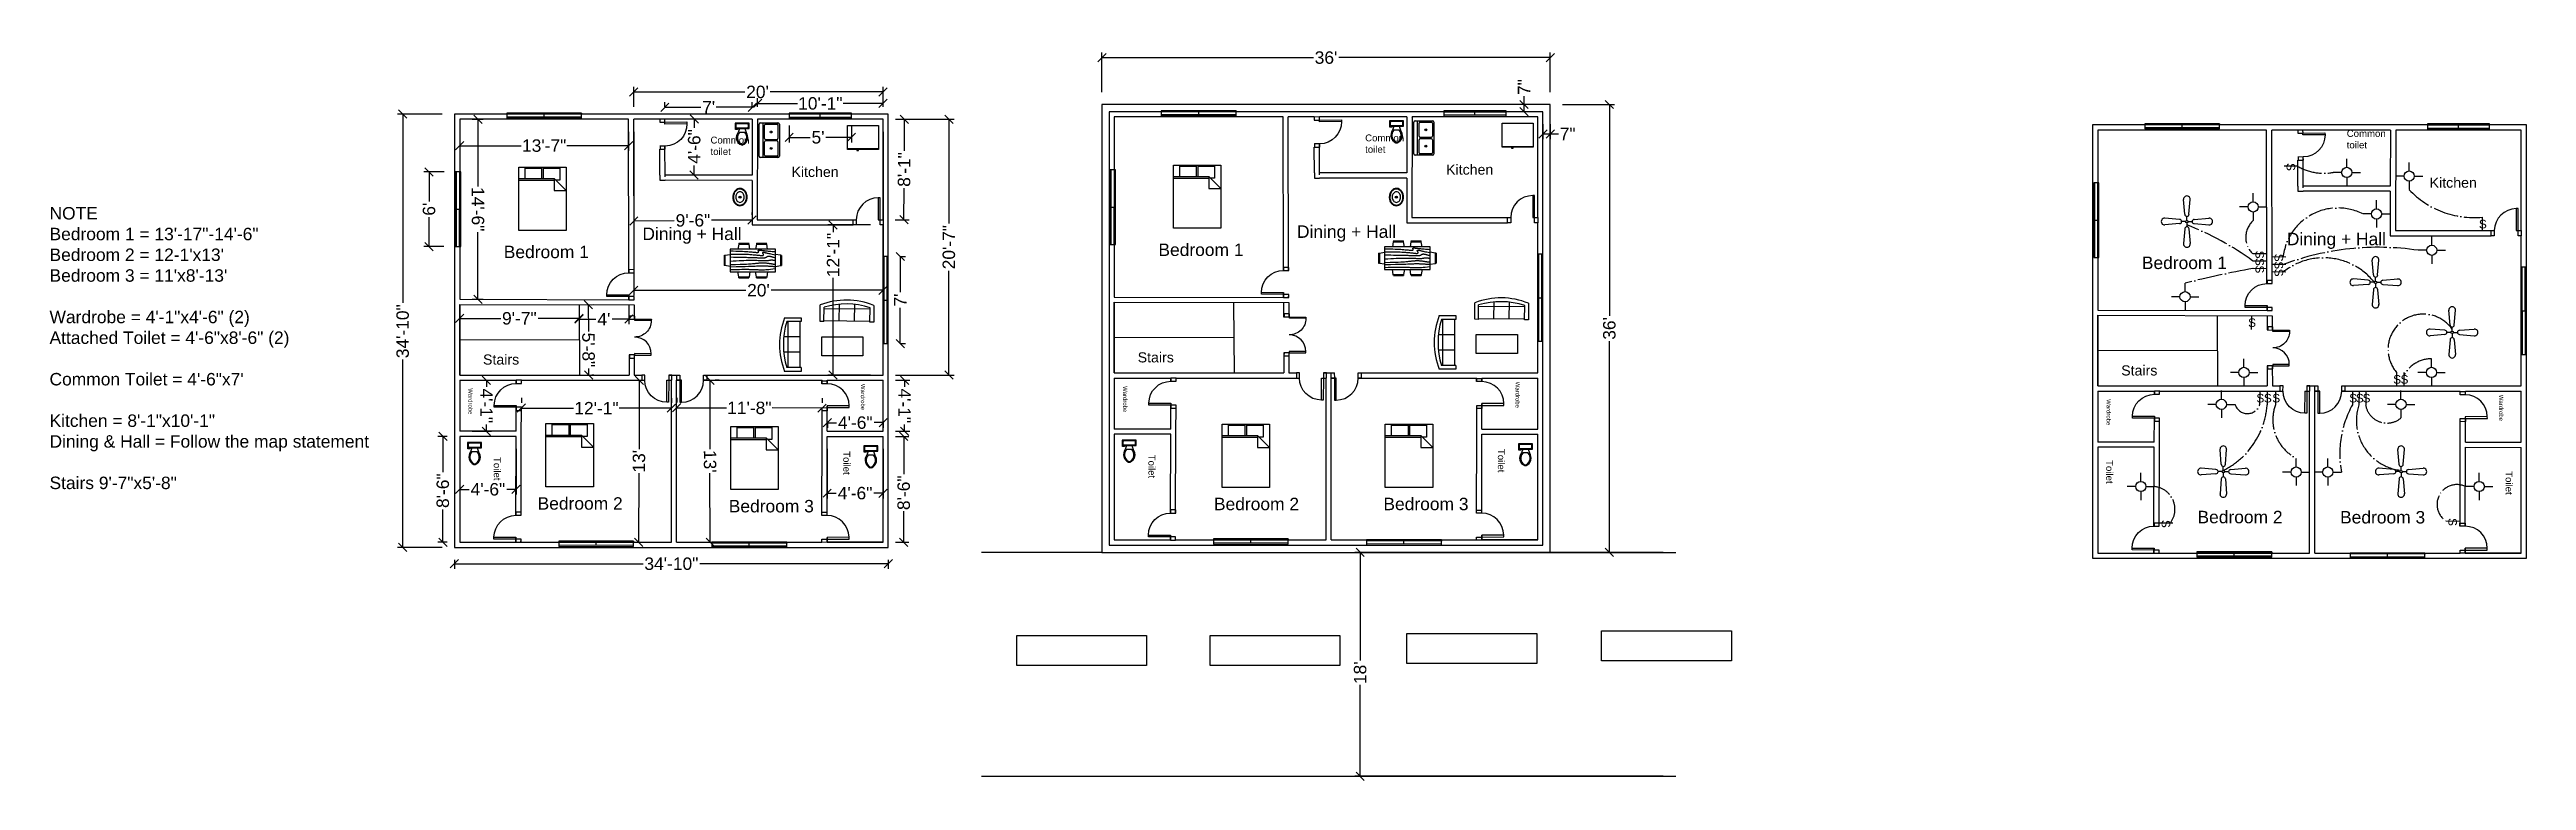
# Model space of a CAD drawing. Header units: feet. Extents: x -2053 to 334, y 11 to 716.
import ezdxf

# ---------------------------------------------------------------- set-up
doc = ezdxf.new("R2010")
doc.units = ezdxf.units.FT
doc.header["$MEASUREMENT"] = 0
doc.linetypes.add('ACAD_ISO04W100', pattern=[30, 24, -3, 0, -3])
for name, color, linetype in [('block', 30, 'Continuous'), ('dim', 142, 'Continuous'), ('Door', 52, 'Continuous'), ('electrick', 20, 'Continuous'), ('st', 30, 'Continuous'), ('switch', 201, 'Continuous'), ('text', 7, 'Continuous'), ('wair', 7, 'ACAD_ISO04W100'), ('wall', 7, 'Continuous'), ('windw', 50, 'Continuous')]:
    doc.layers.add(name, color=color, linetype=linetype)
doc.styles.get("Standard").update_dxf_attribs({"font": 'arial.ttf'})
doc.dimstyles.get("Standard").update_dxf_attribs({"dimtxt": 12, "dimasz": 8, "dimexe": 5, "dimexo": 12, "dimgap": 2, "dimtad": 0, "dimdec": 0, "dimzin": 0, "dimdsep": 46, "dimlunit": 4, "dimtxsty": 'Standard', "dimblk": 'OBLIQUE', "dimcen": 0.09, "dimadec": 0, "dimazin": 0, "dimtfac": 1, "dimtdec": 0, "dimtofl": 0, "dimtmove": 0, "dimatfit": 3, "dimldrblk": 'OBLIQUE', "dimfxl": 1, "dimtolj": 1, "dimtzin": 0, "dimarcsym": 1})

msp = doc.modelspace()

# ---------------------------------------------------------------- texts
at = {"layer": 'block', "attachment_point": 1}
for s, width, gutter_width, insert, char_height in [(' Common      toilet', 14.977, 0.552, (-1416, 632.4), 6.628), (' Common      toilet', 14.977, 0.552, (-785.2, 634.5), 6.628), (' Common      toilet', 14.977, 0.552, (160.6, 638.8), 6.628), ('Kitchen', 70.007, 0.813, (-1338, 603.3), 9.76), ('Kitchen', 70.007, 0.813, (-707.2, 605.5), 9.76), ('Kitchen', 70.007, 0.813, (240.5, 592.9), 9.76), ('Bedroom 1', 84.701, 1, (-1615.2, 527.2), 12), ('Dining + Hall', 95.156, 1, (-1481.6, 544.7), 12), ('Bedroom 1', 84.701, 1, (-984.4, 529.3), 12), ('Dining + Hall', 95.156, 1, (-850.9, 546.8), 12), ('Dining + Hall', 95.156, 1, (102.9, 539.7), 12), ('Bedroom 1', 84.701, 1, (-36.8, 516.7), 12), ('Stairs', 70.007, 0.813, (-1635.2, 422.3), 9.76), ('Stairs', 70.007, 0.813, (-1004.4, 424.4), 9.76), ('Stairs', 70.007, 0.813, (-56.7, 411.8), 9.76), ('Bedroom 2', 84.701, 1, (-1582.6, 284.6), 12), ('Bedroom 3', 84.701, 1, (-1398.4, 282), 12), ('Bedroom 2', 84.701, 1, (-930.9, 284.1), 12), ('Bedroom 3', 84.701, 1, (-767.6, 284.1), 12), ('Bedroom 2', 84.701, 1, (16.8, 271.5), 12), ('Bedroom 3', 84.701, 1, (154.2, 271.3), 12)]:
    msp.add_mtext_dynamic_manual_height_columns(s, width=width, gutter_width=gutter_width, heights=[0], dxfattribs=dict(at, insert=insert, char_height=char_height))
at = {"layer": 'block', "attachment_point": 1, "rotation": 270}
for s, width, gutter_width, insert, char_height in [('Wardrobe', 29.546, 0.343, (-1645.2, 389.7), 4.12), ('Wardrobe', 29.546, 0.343, (-1267, 393.9), 4.12), ('Wardrobe', 29.546, 0.343, (-1014.4, 391.8), 4.12), ('Wardrobe', 29.546, 0.343, (-636.2, 396), 4.12), ('Wardrobe', 29.546, 0.343, (311.5, 383.4), 4.12), ('Wardrobe', 29.546, 0.343, (-66.7, 379.2), 4.12), ('Toilet', 47.545, 0.552, (-1618.2, 323.4), 6.63), ('Toilet', 47.545, 0.552, (-1281.4, 329), 6.63), ('Toilet', 47.545, 0.552, (-987.4, 325.6), 6.63), ('Toilet', 47.545, 0.552, (-650.7, 331.2), 6.63), ('Toilet', 47.545, 0.552, (-64.6, 320.4), 6.63), ('Toilet', 47.545, 0.552, (320.3, 309.7), 6.63)]:
    msp.add_mtext_dynamic_manual_height_columns(s, width=width, gutter_width=gutter_width, heights=[0], dxfattribs=dict(at, insert=insert, char_height=char_height))
at = {"layer": 'wall', "insert": (-2052.9, 564.5), "char_height": 12, "attachment_point": 1}
msp.add_mtext_dynamic_manual_height_columns('NOTE\\PBedroom 1 = 13\'-17"-14\'-6"\\PBedroom 2 = 12-1\'x13\'\\PBedroom 3 = 11\'x8\'-13\'\\P\\PWardrobe = 4\'-1"x4\'-6" (2)\\PAttached Toilet = 4\'-6"x8\'-6" (2)\\P\\PCommon Toilet = 4\'-6"x7\'\\P\\PKitchen = 8\'-1"x10\'-1"\\PDining & Hall = Follow the map statement\\P\\PStairs 9\'-7"x5\'-8"', width=316.104, gutter_width=1, heights=[0], dxfattribs=at)

# ---------------------------------------------------------------- blocks, each defined once
blk = doc.blocks.new('maiondoor')
at = {"layer": 'Door'}
blk.add_lwpolyline([(-36, 0), (-36, -3), (0, -3), (0, 0)], close=True, dxfattribs=at)
blk.add_arc((-36, 0), 36, 0, 90, dxfattribs=at)
blk = doc.blocks.new('md')
at = {"layer": 'Door', "xscale": -1, "rotation": 180}
blk.add_blockref('maiondoor', (36, 36), dxfattribs=at)
at = {"layer": 'Door'}
blk.add_blockref('maiondoor', (36, -36), dxfattribs=at)
blk = doc.blocks.new('okm')
at = {"layer": 'Door'}
for points in [[(-5, 20.3), (-5, 17.3), (0, 17.3), (0, 20.3)], [(-5, -17.3), (-5, -20.3), (0, -20.3), (0, -17.3)]]:
    blk.add_lwpolyline(points, close=True, dxfattribs=at)
at = {"layer": 'Door', "xscale": 0.4441898141048346, "yscale": 0.4441898141048346, "zscale": 0.4441898141048346}
blk.add_blockref('md', (0, 0), dxfattribs=at)
blk = doc.blocks.new('w1')
at = {"layer": 'windw'}
for p, q in [((-1.4, -42), (-1.5, 42)), ((1.5, -42), (1.4, 42)), ((-1.5, 0), (1.5, 0)), ((2.5, -42), (1.5, -42))]:
    blk.add_line(p, q, dxfattribs=at)
blk.add_lwpolyline([(-2.5, -42), (2.5, -42), (2.5, 42), (-2.5, 42)], close=True, dxfattribs=at)
blk = doc.blocks.new('w2')
at = {"layer": 'windw'}
for p, q in [((-2.9, -36), (-3, 36)), ((-0.1, -36), (0.1, 36)), ((-3, 0), (0, 0)), ((-4, -36), (-2.9, -36)), ((1, -36), (-0.1, -36))]:
    blk.add_line(p, q, dxfattribs=at)
blk.add_lwpolyline([(-4, -36), (1, -36), (1, 36), (-4, 36)], close=True, dxfattribs=at)
blk = doc.blocks.new('aw')
at = {"layer": 'windw'}
for p, q in [((-3.1, -30), (-3.4, 30)), ((0.9, 30), (-0.1, 30)), ((-0.1, 30), (0.1, -30)), ((-3.3, 0), (0, 0)), ((-4.1, -30), (-3.1, -30))]:
    blk.add_line(p, q, dxfattribs=at)
blk.add_lwpolyline([(-4.1, -30), (0.9, -30), (0.9, 30), (-4.1, 30)], close=True, dxfattribs=at)
blk = doc.blocks.new('Sink-double - 36 in top')
for p, q in [((-18, -4), (18, -4)), ((-0.75, -18.5), (-0.75, -6.5)), ((0.75, -6.5), (0.75, -18.5))]:
    blk.add_line(p, q)
for points in [[(-16.5, 0), (16.5, 0)], [(-18, -19.5), (-18, -1.5)], [(-16.5, -18.5), (-16.5, -6.5)], [(16.5, -21), (-16.5, -21)], [(-15.5, -5.5), (-1.75, -5.5)], [(-1.75, -19.5), (-15.5, -19.5)], [(1.75, -5.5), (15.5, -5.5)], [(15.5, -19.5), (1.75, -19.5)], [(16.5, -6.5), (16.5, -18.5)], [(18, -1.5), (18, -19.5)]]:
    blk.add_lwpolyline(points)
for centre, radius in [((-8.5, -12.5), 1), ((-8.5, -12.5), 0.5), ((8.5, -12.5), 1), ((8.5, -12.5), 0.5)]:
    blk.add_circle(centre, radius)
for centre, radius, start, end in [((-16.5, -1.5), 1.5, 90, 180), ((16.5, -1.5), 1.5, 0, 90), ((-16.5, -19.5), 1.5, 180, 270), ((-15.5, -6.5), 1, 90, 180), ((-15.5, -18.5), 1, 180, 270), ((-1.75, -6.5), 1, 0, 90), ((-1.75, -18.5), 1, 270, 0), ((1.75, -6.5), 1, 90, 180), ((1.75, -18.5), 1, 180, 270), ((15.5, -6.5), 1, 0, 90), ((15.5, -18.5), 1, 270, 0), ((16.5, -19.5), 1.5, 270, 0)]:
    blk.add_arc(centre, radius, start, end)
blk = doc.blocks.new('Refrigerator-2 door - 36 in top')
for p, q in [((0, -26.999999), (36, -26.999999)), ((11, -27.999999), (11, -28.999999)), ((12, -26.999999), (12, -28.999999)), ((13, -28.999999), (13, -27.999999)), ((11, -28.999999), (13, -28.999999))]:
    blk.add_line(p, q)
blk.add_lwpolyline([(0, -27.999999), (0, 0), (36, 0), (36, -27.999999)], close=True)
blk = doc.blocks.new('Toilet - top')
for p, q in [((-10, -8.5), (-8, -8.5)), ((-10, -9.5), (-10, -8.5)), ((-7, -9.5), (-10, -9.5)), ((-8, -8.5), (-8, -8)), ((-7, -8), (-7, -9.5)), ((-4, -8), (-6, -14)), ((4, -14), (-4, -14)), ((4, -8), (6, -14)), ((9.5, -6), (9.5, -2))]:
    blk.add_line(p, q)
blk.add_lwpolyline([(10.5, -8), (10.5, 0), (-10.5, 0), (-10.5, -8)], close=True)
for points in [[(-9.5, -2), (-9.5, -6)], [(8.5, -1), (-8.5, -1)], [(-8.5, -7), (8.5, -7)]]:
    blk.add_lwpolyline(points)
for centre, radius, start, end in [((-8.6, -1.9), 0.884, 81.8699, 188.1301), ((-8.6, -6.1), 0.884, 171.8699, 278.1301), ((3.5, -21.6), 12.2, 141.4691, 247.9714), ((4.2, -21.8), 11.3, 136.3677, 238.9468), ((0, -27.9), 4, 245.7318, 294.2682), ((0, -29), 4, 254.8605, 285.1395), ((-3.5, -21.6), 12.2, 292.0284, 38.5307), ((-4.2, -21.8), 11.3, 301.053, 43.6321), ((8.6, -1.9), 0.884, 351.8699, 98.1301), ((8.6, -6.1), 0.884, 261.8699, 8.1301)]:
    blk.add_arc(centre, radius, start, end)
blk = doc.blocks.new('Bed - Queen')
at = {"linetype": 'Continuous'}
for p, q in [((0, -80.00003), (0, 0)), ((0, 0), (59.99999, 0)), ((59.99999, 0), (59.99999, -80.00003)), ((0, -14.4), (44.8, -14.4)), ((44.8, -16.8), (0, -16.8)), ((7.99999, -1.2), (28.79998, -1.2)), ((7.99999, -14.4), (7.99999, -1.2)), ((28.79998, -1.2), (28.79998, -14.4)), ((31.19999, -1.2), (51.99999, -1.2)), ((31.19999, -14.4), (31.19999, -1.2)), ((59.99999, -29.6), (44.8, -14.4)), ((44.8, -14.4), (44.8, -29.6)), ((44.8, -29.6), (59.99999, -29.6)), ((51.99999, -16.4), (46.79936, -16.4)), ((51.99999, -1.2), (51.99999, -16.4)), ((59.99999, -80.00003), (0, -80.00003))]:
    blk.add_line(p, q, dxfattribs=at)
blk = doc.blocks.new('Dining Set - 36 x 72 in.')
at = {"linetype": 'Continuous'}
for p, q in [((-45.5, 8), (-44.5004, 8.15617)), ((-45.5, 8), (-45.5, -8)), ((-44.5, -8.15843), (-44.5, 8.15338)), ((-44.0006, 8.23428), (-35.9976, 9.48474)), ((-44, 8.23041), (-44, -8.23915)), ((36, 18), (-36, 18)), ((-36, 18), (-36, -18)), ((-22.2343, 26.00059), (-23.4847, 17.99762)), ((-22.2304, 26), (-5.7608, 26)), ((-22, 27.5), (-22.1562, 26.50042)), ((-5.8416, 26.5), (-22.1534, 26.5)), ((-22, 27.5), (-6, 27.5)), ((-5.8437, 26.49966), (-6, 27.5)), ((-4.5152, 17.99762), (-5.7655, 25.99926)), ((5.7657, 26.00059), (4.5153, 17.99762)), ((5.7696, 26), (22.2392, 26)), ((6, 27.5), (5.8438, 26.50042)), ((22.1584, 26.5), (5.8466, 26.5)), ((6, 27.5), (22, 27.5)), ((22.1563, 26.49966), (22, 27.5)), ((23.4848, 17.99762), (22.2345, 25.99926)), ((44.0006, 8.23428), (35.9976, 9.48474)), ((36, -18), (36, 18)), ((44, 8.23041), (44, -8.23915)), ((44.5, -8.15843), (44.5, 8.15338)), ((45.5, 8), (44.5005, 8.15617)), ((45.5, 8), (45.5, -8)), ((-44.4997, -8.15631), (-45.5, -8)), ((-35.9976, -9.48476), (-43.9993, -8.2345)), ((-36, -18), (36, -18)), ((-22.2343, -26.0006), (-23.4847, -17.99762)), ((-22.2304, -26), (-5.7608, -26)), ((-22, -27.5), (-22.1562, -26.50044)), ((-5.8416, -26.5), (-22.1534, -26.5)), ((-22, -27.5), (-6, -27.5)), ((-5.8437, -26.49967), (-6, -27.5)), ((-4.5152, -17.99762), (-5.7655, -25.99928)), ((5.7657, -26.0006), (4.5153, -17.99762)), ((5.7696, -26), (22.2392, -26)), ((6, -27.5), (5.8438, -26.50044)), ((22.1584, -26.5), (5.8466, -26.5)), ((6, -27.5), (22, -27.5)), ((22.1563, -26.49967), (22, -27.5)), ((23.4848, -17.99762), (22.2345, -25.99928)), ((35.9976, -9.48476), (43.9993, -8.2345)), ((44.4997, -8.15631), (45.5, -8))]:
    blk.add_line(p, q, dxfattribs=at)
for points in [[(-36, 15), (-31.1772, 14.97754), (-26.8079, 14.91406), (-22.8538, 14.81543), (-19.276, 14.6875), (-16.0362, 14.53613), (-13.0957, 14.36718), (-10.4159, 14.18652), (-7.9583, 14), (-5.6904, 13.81315), (-3.6035, 13.63021), (-1.6954, 13.45508), (0.0365, 13.29166), (1.5945, 13.14388), (2.9811, 13.01562), (4.1988, 12.9108), (5.25, 12.83333), (6.1393, 12.78613), (6.8802, 12.76823), (7.4883, 12.77767), (7.9792, 12.8125), (8.3685, 12.87077), (8.6719, 12.95052), (8.9049, 13.0498), (9.0833, 13.16666), (9.2205, 13.29899), (9.3216, 13.44401), (9.3895, 13.59879), (9.4271, 13.76041), (9.4373, 13.92594), (9.4232, 14.09245), (9.3875, 14.257), (9.3333, 14.41666), (9.2638, 14.56917), (9.1836, 14.71484), (9.0975, 14.85465), (9.0104, 14.98958), (8.9272, 15.1206), (8.8529, 15.2487), (8.7922, 15.37483), (8.75, 15.5), (8.7305, 15.62467), (8.7344, 15.74739), (8.7617, 15.86621), (8.8125, 15.97916), (8.8867, 16.08431), (8.9844, 16.17968), (9.1055, 16.26334), (9.25, 16.33333), (9.4189, 16.38802), (9.6172, 16.42708), (9.8506, 16.45052), (10.125, 16.45833), (10.4463, 16.45052), (10.8203, 16.42708), (11.2529, 16.38802), (11.75, 16.33333), (12.3184, 16.26318), (12.9694, 16.17838), (13.7151, 16.07991), (14.5677, 15.96875), (15.5395, 15.84586), (16.6426, 15.71224), (17.8893, 15.56884), (19.2917, 15.41666), (20.859, 15.25667), (22.5879, 15.08984), (24.4721, 14.91715), (26.5052, 14.73958), (28.6809, 14.5581), (30.9929, 14.3737), (33.4347, 14.18733), (36, 14)], [(-36, 10), (-28.9766, 10.14274), (-23.1725, 10.20442), (-18.4241, 10.19775), (-14.5677, 10.13541), (-11.4399, 10.03011), (-8.877, 9.89453), (-6.7154, 9.74137), (-4.7917, 9.58333), (-2.9698, 9.43082), (-1.2246, 9.28515), (0.4415, 9.14534), (2.026, 9.01041), (3.5266, 8.87939), (4.9408, 8.7513), (6.266, 8.62516), (7.5, 8.5), (8.6411, 8.37549), (9.6914, 8.2539), (10.6538, 8.13818), (11.5312, 8.03125), (12.3267, 7.93603), (13.043, 7.85547), (13.6831, 7.79248), (14.25, 7.75), (14.7471, 7.7303), (15.1797, 7.73307), (15.5537, 7.75732), (15.875, 7.80208), (16.1494, 7.86637), (16.3828, 7.94922), (16.5811, 8.04964), (16.75, 8.16666), (16.8944, 8.29915), (17.0143, 8.44531), (17.1089, 8.60319), (17.1771, 8.77083), (17.218, 8.94629), (17.2305, 9.1276), (17.2137, 9.31282), (17.1667, 9.5), (17.0895, 9.6875), (16.987, 9.875), (16.8649, 10.0625), (16.7292, 10.25), (16.5856, 10.4375), (16.4401, 10.625), (16.2985, 10.8125), (16.1667, 11), (16.05, 11.18733), (15.9518, 11.3737), (15.8752, 11.5581), (15.8229, 11.73958), (15.798, 11.91715), (15.8034, 12.08984), (15.842, 12.25667), (15.9167, 12.41666), (16.0295, 12.56836), (16.1784, 12.70833), (16.3605, 12.83268), (16.5729, 12.9375), (16.8127, 13.01888), (17.0768, 13.07291), (17.3625, 13.0957), (17.6667, 13.08333), (17.9894, 13.03312), (18.3418, 12.94726), (18.7382, 12.82918), (19.1927, 12.68229), (19.7195, 12.51001), (20.3327, 12.31575), (21.0465, 12.10294), (21.875, 11.875), (22.8357, 11.63354), (23.959, 11.37304), (25.2786, 11.08618), (26.8282, 10.76562), (28.6414, 10.40405), (30.752, 9.99414), (33.1936, 9.52856), (36, 9)], [(-36, 5.5), (-30.7157, 5.3348), (-26.069, 5.20963), (-21.9946, 5.11767), (-18.4271, 5.05208), (-15.3009, 5.00602), (-12.5508, 4.97265), (-10.1112, 4.94515), (-7.9167, 4.91666), (-5.909, 4.88167), (-4.0586, 4.83984), (-2.3429, 4.79215), (-0.7396, 4.73958), (0.7739, 4.6831), (2.22, 4.6237), (3.6213, 4.56233), (5, 4.5), (6.373, 4.43782), (7.7344, 4.3776), (9.0723, 4.32129), (10.375, 4.27083), (11.6309, 4.22819), (12.8281, 4.19531), (13.9551, 4.17415), (15, 4.16666), (15.954, 4.17448), (16.819, 4.19791), (17.6001, 4.23698), (18.3021, 4.29166), (18.9299, 4.36198), (19.4883, 4.44791), (19.9823, 4.54948), (20.4167, 4.66666), (20.7969, 4.79899), (21.1302, 4.94401), (21.4245, 5.09879), (21.6875, 5.26041), (21.9271, 5.42594), (22.1511, 5.59245), (22.3672, 5.757), (22.5834, 5.91666), (22.8065, 6.06868), (23.0404, 6.21093), (23.2879, 6.34147), (23.5521, 6.45833), (23.8358, 6.55957), (24.142, 6.64323), (24.4735, 6.70735), (24.8334, 6.75), (25.2235, 6.76969), (25.642, 6.76692), (26.0858, 6.74267), (26.5521, 6.69791), (27.0379, 6.63362), (27.5404, 6.55078), (28.0565, 6.45036), (28.5834, 6.33333), (29.1242, 6.19987), (29.7071, 6.04687), (30.3661, 5.87044), (31.1354, 5.66666), (32.0493, 5.43164), (33.142, 5.16146), (34.4475, 4.85221), (36, 4.5)], [(-36, -1), (-30.7915, -0.6591), (-26.0195, -0.38216), (-21.6519, -0.16284), (-17.6563, 0.00521), (-14.0005, 0.12833), (-10.6523, 0.21289), (-7.5796, 0.26522), (-4.75, 0.29166), (-2.134, 0.29793), (0.2878, 0.28711), (2.5317, 0.26163), (4.6146, 0.22396), (6.5529, 0.17651), (8.3633, 0.12174), (10.0623, 0.06209), (11.6667, 0), (13.1899, -0.06201), (14.6341, -0.1211), (15.9982, -0.17432), (17.2813, -0.21875), (18.4823, -0.25147), (19.6003, -0.26953), (20.6343, -0.27002), (21.5834, -0.25), (22.4481, -0.20768), (23.2357, -0.14584), (23.9549, -0.06836), (24.6146, 0.02083), (25.2235, 0.11784), (25.7904, 0.21875), (26.3241, 0.31966), (26.8334, 0.41666), (27.3265, 0.50618), (27.8099, 0.58593), (28.2894, 0.65397), (28.7709, 0.70833), (29.2601, 0.74707), (29.763, 0.76823), (30.2855, 0.76985), (30.8334, 0.75), (31.4088, 0.70784), (31.9994, 0.64713), (32.589, 0.57275), (33.1615, 0.48958), (33.7008, 0.4025), (34.1908, 0.3164), (34.6153, 0.23616), (34.9584, 0.16666), (35.2099, 0.11165), (35.3848, 0.07031), (35.504, 0.04069), (35.5886, 0.02083), (35.6594, 0.00879), (35.7377, 0.0026), (35.8442, 0.00032), (36, 0)], [(-36, -6.5), (-27.1843, -6.31267), (-20.084, -6.1263), (-14.469, -5.9419), (-10.1094, -5.76042), (-6.7752, -5.58285), (-4.2363, -5.41016), (-2.2629, -5.24333), (-0.625, -5.08334), (0.8708, -4.93099), (2.2715, -4.78646), (3.5872, -4.64974), (4.8281, -4.52084), (6.0046, -4.39974), (7.127, -4.28646), (8.2053, -4.18099), (9.25, -4.08334), (10.2705, -3.99382), (11.2734, -3.91407), (12.2647, -3.84603), (13.25, -3.79167), (14.2354, -3.75293), (15.2266, -3.73177), (16.2295, -3.73015), (17.25, -3.75), (18.2912, -3.79248), (19.3451, -3.85547), (20.4009, -3.93604), (21.4479, -4.03125), (22.4754, -4.13819), (23.4727, -4.25391), (24.4289, -4.37549), (25.3334, -4.5), (26.1785, -4.62492), (26.9694, -4.74935), (27.7145, -4.87281), (28.4219, -4.99479), (29.1, -5.11483), (29.7572, -5.23242), (30.4016, -5.34709), (31.0417, -5.45834), (31.6837, -5.56437), (32.3262, -5.65821), (32.9658, -5.73153), (33.599, -5.77604), (34.2224, -5.78345), (34.8327, -5.74545), (35.4264, -5.65373), (36, -5.5)], [(-36, -10), (-26.4022, -9.81299), (-18.4675, -9.62891), (-11.9839, -9.45069), (-6.7396, -9.28125), (-2.5226, -9.12354), (0.8789, -8.98047), (3.6769, -8.85498), (6.0833, -8.75), (8.2767, -8.66765), (10.3021, -8.60677), (12.1712, -8.56543), (13.8958, -8.54167), (15.4876, -8.53353), (16.9583, -8.53907), (18.3197, -8.55632), (19.5834, -8.58334), (20.7616, -8.61841), (21.8685, -8.66081), (22.9188, -8.71004), (23.9271, -8.76563), (24.9081, -8.82707), (25.8763, -8.89388), (26.8465, -8.96558), (27.8334, -9.04167), (28.8474, -9.12118), (29.8828, -9.20117), (30.93, -9.27824), (31.9792, -9.34896), (33.0205, -9.40991), (34.0443, -9.45768), (35.0407, -9.48885), (36, -9.5)], [(-36, -14.5), (-30.0881, -14.33513), (-25.0332, -14.21224), (-20.7312, -14.12647), (-17.0781, -14.07292), (-13.97, -14.04671), (-11.3027, -14.04297), (-8.9724, -14.05681), (-6.875, -14.08334), (-4.9224, -14.11833), (-3.0905, -14.16016), (-1.3709, -14.20785), (0.2448, -14.26042), (1.7647, -14.3169), (3.1973, -14.3763), (4.5507, -14.43767), (5.8333, -14.5), (7.0554, -14.5621), (8.235, -14.62175), (9.3922, -14.67652), (10.5469, -14.72396), (11.7192, -14.76164), (12.929, -14.78711), (14.1965, -14.79794), (15.5417, -14.79167), (16.9933, -14.76424), (18.6152, -14.70508), (20.4804, -14.60197), (22.6615, -14.44271), (25.2312, -14.21509), (28.2624, -13.9069), (31.8277, -13.50594), (36, -13)]]:
    blk.add_lwpolyline(points, dxfattribs=at)
blk = doc.blocks.new('Sofa - Roundback 7 ft.')
at = {"linetype": 'Continuous'}
for p, q in [((-36.000027, -34), (-36.000027, -11.4696)), ((-36.000027, -32.4421), (35.99998, -32.4421)), ((-35.999844, -13.3819), (35.9998, -13.3819)), ((-12.00002, -32.4421), (-12.00003, -6.5971)), ((11.99997, -32.4421), (11.99998, -6.5971)), ((35.99998, -34), (35.99998, -11.4696))]:
    blk.add_line(p, q, dxfattribs=at)
for points in [[(-36.000027, -34), (-42.000027, -34), (-42.000027, -8)], [(41.99998, -8), (41.99998, -34), (35.99998, -34)]]:
    blk.add_lwpolyline(points, dxfattribs=at)
for centre, radius, start, end in [((0, -114.25), 114.25, 68.43141, 111.5686), ((-0.00001, -127.1968), 121.1968, 72.72033, 107.2797)]:
    blk.add_arc(centre, radius, start, end, dxfattribs=at)
blk = doc.blocks.new('dd')
at = {"layer": 'Door'}
blk.add_lwpolyline([(-3, -9.9), (0, -9.9), (0, 26.1), (-3, 26.1)], close=True, dxfattribs=at)
blk.add_arc((-3, -9.9), 36, 90, 179.8859, dxfattribs=at)
blk = doc.blocks.new('ddd')
at = {"layer": 'Door'}
for points in [[(-24.2, 0), (-21.2, 0), (-21.2, 5), (-24.2, 5)], [(1.8, 0), (4.8, 0), (4.8, 5), (1.8, 5)]]:
    blk.add_lwpolyline(points, close=True, dxfattribs=at)
at = {"layer": 'Door', "xscale": -0.5894128749361761, "yscale": 0.5894128749361761, "zscale": 0.5894128749361761, "rotation": 180}
blk.add_blockref('dd', (1.8, -5.8), dxfattribs=at)
blk = doc.blocks.new('_Oblique')
at = {"color": 0, "linetype": 'ByBlock', "lineweight": -2}
blk.add_line((-0.5, -0.5), (0.5, 0.5), dxfattribs=at)
blk = doc.blocks.new('*D31')
at = {"layer": 'Defpoints', "color": 0, "transparency": 16777216}
for p in [(-1662.7, 654.2), (-1712.6, 236.2), (-1662.7, 236.2)]:
    blk.add_point(p, dxfattribs=at)
at = {"layer": 'text', "color": 0, "lineweight": -2, "transparency": 16777216}
for p, q in [((-1674.7, 654.2), (-1717.6, 654.2)), ((-1712.6, 654.2), (-1712.6, 472)), ((-1712.6, 236.2), (-1712.6, 417.4)), ((-1674.7, 236.2), (-1717.6, 236.2))]:
    blk.add_line(p, q, dxfattribs=at)
at = {"layer": 'text', "color": 0, "lineweight": -2, "transparency": 16777216, "xscale": 8, "yscale": 8, "zscale": 8}
for p, rotation in [((-1712.6, 654.2), 90), ((-1712.6, 236.2), 270)]:
    blk.add_blockref('_Oblique', p, dxfattribs=dict(at, rotation=rotation))
at = {"layer": 'text', "color": 0, "transparency": 16777216, "insert": (-1712.6, 444.7), "char_height": 12, "attachment_point": 5, "rotation": 90}
blk.add_mtext('\\A1;34\'-10"', dxfattribs=at)
blk = doc.blocks.new('*D32')
at = {"layer": 'Defpoints', "color": 0, "transparency": 16777216}
for p in [(-1662.7, 236.2), (-1244.7, 236.2), (-1244.7, 220.4)]:
    blk.add_point(p, dxfattribs=at)
at = {"layer": 'text', "color": 0, "lineweight": -2, "transparency": 16777216}
for p, q in [((-1662.7, 224.2), (-1662.7, 215.4)), ((-1662.7, 220.4), (-1481, 220.4)), ((-1244.7, 220.4), (-1426.4, 220.4)), ((-1244.7, 224.2), (-1244.7, 215.4))]:
    blk.add_line(p, q, dxfattribs=at)
at = {"layer": 'text', "color": 0, "lineweight": -2, "transparency": 16777216, "xscale": 8, "yscale": 8, "zscale": 8, "rotation": 180}
blk.add_blockref('_Oblique', (-1662.7, 220.4), dxfattribs=at)
at = {"layer": 'text', "color": 0, "lineweight": -2, "transparency": 16777216, "xscale": 8, "yscale": 8, "zscale": 8}
blk.add_blockref('_Oblique', (-1244.7, 220.4), dxfattribs=at)
at = {"layer": 'text', "color": 0, "transparency": 16777216, "insert": (-1453.7, 220.4), "char_height": 12, "attachment_point": 5}
blk.add_mtext('\\A1;34\'-10"', dxfattribs=at)
blk = doc.blocks.new('*D34')
at = {"layer": 'Defpoints', "color": 0, "transparency": 16777216}
for p in [(-1657.7, 343.2), (-1603.3, 343.2), (-1657.7, 292.2)]:
    blk.add_point(p, dxfattribs=at)
at = {"layer": 'text', "color": 0, "lineweight": -2, "transparency": 16777216}
for p, q in [((-1657.7, 331.2), (-1657.7, 287.2)), ((-1603.3, 331.2), (-1603.3, 287.2)), ((-1657.7, 292.2), (-1648.7, 292.2)), ((-1603.3, 292.2), (-1612.3, 292.2))]:
    blk.add_line(p, q, dxfattribs=at)
at = {"layer": 'text', "color": 0, "lineweight": -2, "transparency": 16777216, "xscale": 8, "yscale": 8, "zscale": 8, "rotation": 180}
blk.add_blockref('_Oblique', (-1657.7, 292.2), dxfattribs=at)
at = {"layer": 'text', "color": 0, "lineweight": -2, "transparency": 16777216, "xscale": 8, "yscale": 8, "zscale": 8}
blk.add_blockref('_Oblique', (-1603.3, 292.2), dxfattribs=at)
at = {"layer": 'text', "color": 0, "transparency": 16777216, "insert": (-1630.5, 292.2), "char_height": 12, "attachment_point": 5}
blk.add_mtext('\\A1;4\'-6"', dxfattribs=at)
blk = doc.blocks.new('*D35')
at = {"layer": 'Defpoints', "color": 0, "transparency": 16777216}
for p in [(-1303.5, 343.2), (-1249.7, 343.2), (-1249.7, 288.4)]:
    blk.add_point(p, dxfattribs=at)
at = {"layer": 'text', "color": 0, "lineweight": -2, "transparency": 16777216}
for p, q in [((-1303.5, 331.2), (-1303.6, 283.5)), ((-1249.7, 331.2), (-1249.7, 283.4)), ((-1303.6, 288.5), (-1294.8, 288.5)), ((-1249.7, 288.4), (-1258.5, 288.4))]:
    blk.add_line(p, q, dxfattribs=at)
at = {"layer": 'text', "color": 0, "lineweight": -2, "transparency": 16777216, "xscale": 8, "yscale": 8, "zscale": 8}
for p, rotation in [((-1303.6, 288.5), 179.9224594175679), ((-1249.7, 288.4), 359.9224594175678)]:
    blk.add_blockref('_Oblique', p, dxfattribs=dict(at, rotation=rotation))
at = {"layer": 'text', "color": 0, "transparency": 16777216, "insert": (-1276.7, 288.5), "char_height": 12, "attachment_point": 5, "rotation": 359.9225}
blk.add_mtext('\\A1;4\'-6"', dxfattribs=at)
blk = doc.blocks.new('*D36')
at = {"layer": 'Defpoints', "color": 0, "transparency": 16777216}
for p in [(-1431.6, 649.4), (-1375.7, 649.2), (-1375.8, 595.2)]:
    blk.add_point(p, dxfattribs=at)
at = {"layer": 'text', "color": 0, "lineweight": -2, "transparency": 16777216}
for p, q in [((-1387.7, 649.3), (-1436.6, 649.4)), ((-1431.6, 649.4), (-1431.7, 641)), ((-1431.8, 595.4), (-1431.8, 604.7)), ((-1387.8, 595.3), (-1436.8, 595.4))]:
    blk.add_line(p, q, dxfattribs=at)
at = {"layer": 'text', "color": 0, "lineweight": -2, "transparency": 16777216, "xscale": 8, "yscale": 8, "zscale": 8}
for p, rotation in [((-1431.6, 649.4), 89.8006041585394), ((-1431.8, 595.4), 269.8006041585394)]:
    blk.add_blockref('_Oblique', p, dxfattribs=dict(at, rotation=rotation))
at = {"layer": 'text', "color": 0, "transparency": 16777216, "insert": (-1431.7, 622.9), "char_height": 12, "attachment_point": 5, "rotation": 89.8006}
blk.add_mtext('\\A1;4\'-6"', dxfattribs=at)
blk = doc.blocks.new('*D37')
at = {"layer": 'Defpoints', "color": 0, "transparency": 16777216}
for p in [(-1657.7, 397.4), (-1657.7, 348.2), (-1631.9, 348.2)]:
    blk.add_point(p, dxfattribs=at)
at = {"layer": 'text', "color": 0, "lineweight": -2, "transparency": 16777216}
for p, q in [((-1645.7, 397.4), (-1626.9, 397.4)), ((-1631.9, 397.4), (-1631.9, 391)), ((-1645.7, 348.2), (-1626.9, 348.2)), ((-1631.9, 348.2), (-1631.9, 354.6))]:
    blk.add_line(p, q, dxfattribs=at)
at = {"layer": 'text', "color": 0, "lineweight": -2, "transparency": 16777216, "xscale": 8, "yscale": 8, "zscale": 8}
for p, rotation in [((-1631.9, 397.4), 90.00188965674208), ((-1631.9, 348.2), 270.0018896567421)]:
    blk.add_blockref('_Oblique', p, dxfattribs=dict(at, rotation=rotation))
at = {"layer": 'text', "color": 0, "transparency": 16777216, "insert": (-1631.9, 372.8), "char_height": 12, "attachment_point": 5, "rotation": 270.0019}
blk.add_mtext('\\A1;4\'-1"', dxfattribs=at)
blk = doc.blocks.new('*D38')
at = {"layer": 'Defpoints', "color": 0, "transparency": 16777216}
for p in [(-1657.7, 343.2), (-1673.9, 241.2), (-1657.7, 241.2)]:
    blk.add_point(p, dxfattribs=at)
at = {"layer": 'text', "color": 0, "lineweight": -2, "transparency": 16777216}
for p, q in [((-1669.7, 343.2), (-1678.9, 343.2)), ((-1673.9, 343.2), (-1673.9, 308.8)), ((-1673.9, 241.2), (-1673.9, 272.9)), ((-1669.7, 241.2), (-1678.9, 241.2))]:
    blk.add_line(p, q, dxfattribs=at)
at = {"layer": 'text', "color": 0, "lineweight": -2, "transparency": 16777216, "xscale": 8, "yscale": 8, "zscale": 8}
for p, rotation in [((-1673.9, 343.2), 90), ((-1673.9, 241.2), 270)]:
    blk.add_blockref('_Oblique', p, dxfattribs=dict(at, rotation=rotation))
at = {"layer": 'text', "color": 0, "transparency": 16777216, "insert": (-1673.9, 290.9), "char_height": 12, "attachment_point": 5, "rotation": 90}
blk.add_mtext('\\A1;8\'-6"', dxfattribs=at)
blk = doc.blocks.new('*D39')
at = {"layer": 'Defpoints', "color": 0, "transparency": 16777216}
for p in [(-1249.7, 343.2), (-1249.7, 241.2), (-1229.8, 241.2)]:
    blk.add_point(p, dxfattribs=at)
at = {"layer": 'text', "color": 0, "lineweight": -2, "transparency": 16777216}
for p, q in [((-1237.7, 343.2), (-1224.8, 343.2)), ((-1229.8, 343.2), (-1229.8, 306.9)), ((-1229.8, 241.2), (-1229.8, 271)), ((-1237.7, 241.2), (-1224.8, 241.2))]:
    blk.add_line(p, q, dxfattribs=at)
at = {"layer": 'text', "color": 0, "lineweight": -2, "transparency": 16777216, "xscale": 8, "yscale": 8, "zscale": 8}
for p, rotation in [((-1229.8, 343.2), 90), ((-1229.8, 241.2), 270)]:
    blk.add_blockref('_Oblique', p, dxfattribs=dict(at, rotation=rotation))
at = {"layer": 'text', "color": 0, "transparency": 16777216, "insert": (-1229.8, 288.9), "char_height": 12, "attachment_point": 5, "rotation": 90}
blk.add_mtext('\\A1;8\'-6"', dxfattribs=at)
blk = doc.blocks.new('*D40')
at = {"layer": 'Defpoints', "color": 0, "transparency": 16777216}
for p in [(-1598.2, 368.4), (-1453.7, 370.5), (-1453.7, 368.3)]:
    blk.add_point(p, dxfattribs=at)
at = {"layer": 'text', "color": 0, "lineweight": -2, "transparency": 16777216}
for p, q in [((-1598.2, 380.4), (-1598.2, 375.6)), ((-1598.2, 370.6), (-1548, 370.5)), ((-1453.7, 370.5), (-1503.9, 370.5)), ((-1453.6, 380.3), (-1453.7, 375.5))]:
    blk.add_line(p, q, dxfattribs=at)
at = {"layer": 'text', "color": 0, "lineweight": -2, "transparency": 16777216, "xscale": 8, "yscale": 8, "zscale": 8}
for p, rotation in [((-1598.2, 370.6), 179.9594377655644), ((-1453.7, 370.5), 359.9594377655644)]:
    blk.add_blockref('_Oblique', p, dxfattribs=dict(at, rotation=rotation))
at = {"layer": 'text', "color": 0, "transparency": 16777216, "insert": (-1525.9, 370.5), "char_height": 12, "attachment_point": 5, "rotation": 359.9594}
blk.add_mtext('\\A1;12\'-1"', dxfattribs=at)
blk = doc.blocks.new('*D41')
at = {"layer": 'Defpoints', "color": 0, "transparency": 16777216}
for p in [(-1448.7, 368.4), (-1448.6, 370.9), (-1308.5, 368)]:
    blk.add_point(p, dxfattribs=at)
at = {"layer": 'text', "color": 0, "lineweight": -2, "transparency": 16777216}
for p, q in [((-1448.6, 380.4), (-1448.6, 375.9)), ((-1448.6, 370.9), (-1400.6, 370.8)), ((-1308.5, 370.5), (-1356.5, 370.7)), ((-1308.5, 380), (-1308.5, 375.5))]:
    blk.add_line(p, q, dxfattribs=at)
at = {"layer": 'text', "color": 0, "lineweight": -2, "transparency": 16777216, "xscale": 8, "yscale": 8, "zscale": 8}
for p, rotation in [((-1448.6, 370.9), 179.8502155124292), ((-1308.5, 370.5), 359.8502155124292)]:
    blk.add_blockref('_Oblique', p, dxfattribs=dict(at, rotation=rotation))
at = {"layer": 'text', "color": 0, "transparency": 16777216, "insert": (-1378.6, 370.7), "char_height": 12, "attachment_point": 5, "rotation": 359.8502}
blk.add_mtext('\\A1;11\'-8"', dxfattribs=at)
blk = doc.blocks.new('*D42')
at = {"layer": 'Defpoints', "color": 0, "transparency": 16777216}
for p in [(-1482.3, 397.4), (-1485.1, 241.2), (-1482.8, 241.2)]:
    blk.add_point(p, dxfattribs=at)
at = {"layer": 'text', "color": 0, "lineweight": -2, "transparency": 16777216}
for p, q in [((-1494.3, 397.4), (-1489.6, 397.4)), ((-1484.6, 397.4), (-1484.8, 330.9)), ((-1485.1, 241.2), (-1484.9, 307.7)), ((-1494.8, 241.3), (-1490.1, 241.3))]:
    blk.add_line(p, q, dxfattribs=at)
at = {"layer": 'text', "color": 0, "lineweight": -2, "transparency": 16777216, "xscale": 8, "yscale": 8, "zscale": 8}
for p, rotation in [((-1484.6, 397.4), 89.80840099806406), ((-1485.1, 241.2), 269.808400998064)]:
    blk.add_blockref('_Oblique', p, dxfattribs=dict(at, rotation=rotation))
at = {"layer": 'text', "color": 0, "transparency": 16777216, "insert": (-1484.9, 319.3), "char_height": 12, "attachment_point": 5, "rotation": 89.8084}
blk.add_mtext("\\A1;13'", dxfattribs=at)
blk = doc.blocks.new('*D43')
at = {"layer": 'Defpoints', "color": 0, "transparency": 16777216}
for p in [(-1419.6, 397.4), (-1419.3, 241.2), (-1416.3, 241.2)]:
    blk.add_point(p, dxfattribs=at)
at = {"layer": 'text', "color": 0, "lineweight": -2, "transparency": 16777216}
for p, q in [((-1416.6, 397.4), (-1416.5, 330.9)), ((-1407.6, 397.4), (-1411.6, 397.4)), ((-1416.3, 241.2), (-1416.5, 307.7)), ((-1407.3, 241.2), (-1411.3, 241.2))]:
    blk.add_line(p, q, dxfattribs=at)
at = {"layer": 'text', "color": 0, "lineweight": -2, "transparency": 16777216, "xscale": 8, "yscale": 8, "zscale": 8}
for p, rotation in [((-1416.6, 397.4), 90.11449350308678), ((-1416.3, 241.2), 270.1144935030867)]:
    blk.add_blockref('_Oblique', p, dxfattribs=dict(at, rotation=rotation))
at = {"layer": 'text', "color": 0, "transparency": 16777216, "insert": (-1416.5, 319.3), "char_height": 12, "attachment_point": 5, "rotation": 270.1145}
blk.add_mtext("\\A1;13'", dxfattribs=at)
blk = doc.blocks.new('*D44')
at = {"layer": 'Defpoints', "color": 0, "transparency": 16777216}
for p in [(-1249.7, 397.4), (-1229, 397.4), (-1249.6, 348.2)]:
    blk.add_point(p, dxfattribs=at)
at = {"layer": 'text', "color": 0, "lineweight": -2, "transparency": 16777216}
for p, q in [((-1237.7, 397.4), (-1224, 397.4)), ((-1229, 397.4), (-1229, 391)), ((-1237.6, 348.2), (-1224, 348.2)), ((-1229, 348.2), (-1229, 354.6))]:
    blk.add_line(p, q, dxfattribs=at)
at = {"layer": 'text', "color": 0, "lineweight": -2, "transparency": 16777216, "xscale": 8, "yscale": 8, "zscale": 8}
for p, rotation in [((-1229, 397.4), 90.00787613231697), ((-1229, 348.2), 270.007876132317)]:
    blk.add_blockref('_Oblique', p, dxfattribs=dict(at, rotation=rotation))
at = {"layer": 'text', "color": 0, "transparency": 16777216, "insert": (-1229, 372.8), "char_height": 12, "attachment_point": 5, "rotation": 270.0079}
blk.add_mtext('\\A1;4\'-1"', dxfattribs=at)
blk = doc.blocks.new('*D45')
at = {"layer": 'Defpoints', "color": 0, "transparency": 16777216}
for p in [(-1303.5, 368), (-1249.7, 368.3), (-1249.6, 356.6)]:
    blk.add_point(p, dxfattribs=at)
at = {"layer": 'text', "color": 0, "lineweight": -2, "transparency": 16777216}
for p, q in [((-1303.4, 356.4), (-1294.7, 356.4)), ((-1303.4, 356), (-1303.4, 351.4)), ((-1249.6, 356.6), (-1258.3, 356.6)), ((-1249.6, 356.3), (-1249.6, 351.6))]:
    blk.add_line(p, q, dxfattribs=at)
at = {"layer": 'text', "color": 0, "lineweight": -2, "transparency": 16777216, "xscale": 8, "yscale": 8, "zscale": 8}
for p, rotation in [((-1303.4, 356.4), 180.2510182046127), ((-1249.6, 356.6), 0.251018204612769)]:
    blk.add_blockref('_Oblique', p, dxfattribs=dict(at, rotation=rotation))
at = {"layer": 'text', "color": 0, "transparency": 16777216, "insert": (-1276.5, 356.5), "char_height": 12, "attachment_point": 5, "rotation": 0.251}
blk.add_mtext('\\A1;4\'-6"', dxfattribs=at)
blk = doc.blocks.new('*D46')
at = {"layer": 'Defpoints', "color": 0, "transparency": 16777216}
for p in [(-1657.7, 649.2), (-1640.1, 649.2), (-1657.6, 475.6)]:
    blk.add_point(p, dxfattribs=at)
at = {"layer": 'text', "color": 0, "lineweight": -2, "transparency": 16777216}
for p, q in [((-1645.7, 649.2), (-1635.1, 649.2)), ((-1640.1, 649.2), (-1640.1, 584.4)), ((-1640.1, 475.6), (-1640.1, 540.4)), ((-1645.6, 475.6), (-1635.1, 475.6))]:
    blk.add_line(p, q, dxfattribs=at)
at = {"layer": 'text', "color": 0, "lineweight": -2, "transparency": 16777216, "xscale": 8, "yscale": 8, "zscale": 8}
for p, rotation in [((-1640.1, 649.2), 90.0044328167058), ((-1640.1, 475.6), 270.0044328167058)]:
    blk.add_blockref('_Oblique', p, dxfattribs=dict(at, rotation=rotation))
at = {"layer": 'text', "color": 0, "transparency": 16777216, "insert": (-1640.1, 562.4), "char_height": 12, "attachment_point": 5, "rotation": 270.0044}
blk.add_mtext('\\A1;14\'-6"', dxfattribs=at)
blk = doc.blocks.new('*D47')
at = {"layer": 'Defpoints', "color": 0, "transparency": 16777216}
for p in [(-1657.7, 649.2), (-1495, 649.2), (-1657.7, 623.7)]:
    blk.add_point(p, dxfattribs=at)
at = {"layer": 'text', "color": 0, "lineweight": -2, "transparency": 16777216}
for p, q in [((-1657.7, 637.2), (-1657.7, 618.7)), ((-1657.7, 623.7), (-1598.4, 623.7)), ((-1495, 623.7), (-1554.3, 623.7)), ((-1495, 637.2), (-1495, 618.7))]:
    blk.add_line(p, q, dxfattribs=at)
at = {"layer": 'text', "color": 0, "lineweight": -2, "transparency": 16777216, "xscale": 8, "yscale": 8, "zscale": 8}
for p, rotation in [((-1657.7, 623.7), 179.9963261574923), ((-1495, 623.7), 359.9963261574923)]:
    blk.add_blockref('_Oblique', p, dxfattribs=dict(at, rotation=rotation))
at = {"layer": 'text', "color": 0, "transparency": 16777216, "insert": (-1576.3, 623.7), "char_height": 12, "attachment_point": 5, "rotation": 359.9963}
blk.add_mtext('\\A1;13\'-7"', dxfattribs=at)
blk = doc.blocks.new('*D48')
at = {"layer": 'Defpoints', "color": 0, "transparency": 16777216}
for p in [(-1460, 649.2), (-1375.7, 660.7), (-1375.7, 649.2)]:
    blk.add_point(p, dxfattribs=at)
at = {"layer": 'text', "color": 0, "lineweight": -2, "transparency": 16777216}
for p, q in [((-1460, 661.2), (-1460, 665.7)), ((-1460, 660.7), (-1425.3, 660.7)), ((-1375.7, 660.7), (-1410.4, 660.7)), ((-1375.7, 661.2), (-1375.7, 665.7))]:
    blk.add_line(p, q, dxfattribs=at)
at = {"layer": 'text', "color": 0, "lineweight": -2, "transparency": 16777216, "xscale": 8, "yscale": 8, "zscale": 8, "rotation": 180}
blk.add_blockref('_Oblique', (-1460, 660.7), dxfattribs=at)
at = {"layer": 'text', "color": 0, "lineweight": -2, "transparency": 16777216, "xscale": 8, "yscale": 8, "zscale": 8}
blk.add_blockref('_Oblique', (-1375.7, 660.7), dxfattribs=at)
at = {"layer": 'text', "color": 0, "transparency": 16777216, "insert": (-1417.8, 660.7), "char_height": 12, "attachment_point": 5}
blk.add_mtext("\\A1;7'", dxfattribs=at)
blk = doc.blocks.new('*D49')
at = {"layer": 'Defpoints', "color": 0, "transparency": 16777216}
for p in [(-1370.7, 649.2), (-1249.7, 664.4), (-1249.7, 649.2)]:
    blk.add_point(p, dxfattribs=at)
at = {"layer": 'text', "color": 0, "lineweight": -2, "transparency": 16777216}
for p, q in [((-1370.7, 661.2), (-1370.7, 669.4)), ((-1249.7, 661.2), (-1249.7, 669.4)), ((-1370.7, 664.4), (-1332.2, 664.4)), ((-1249.7, 664.4), (-1288.1, 664.4))]:
    blk.add_line(p, q, dxfattribs=at)
at = {"layer": 'text', "color": 0, "lineweight": -2, "transparency": 16777216, "xscale": 8, "yscale": 8, "zscale": 8}
for p, rotation in [((-1370.7, 664.4), 180.0080867691584), ((-1249.7, 664.4), 0.008086769158437809)]:
    blk.add_blockref('_Oblique', p, dxfattribs=dict(at, rotation=rotation))
at = {"layer": 'text', "color": 0, "transparency": 16777216, "insert": (-1310.2, 664.4), "char_height": 12, "attachment_point": 5, "rotation": 0.0081}
blk.add_mtext('\\A1;10\'-1"', dxfattribs=at)
blk = doc.blocks.new('*D50')
at = {"layer": 'Defpoints', "color": 0, "transparency": 16777216}
for p in [(-1249.7, 649.2), (-1250, 552.3), (-1229.6, 552.2)]:
    blk.add_point(p, dxfattribs=at)
at = {"layer": 'text', "color": 0, "lineweight": -2, "transparency": 16777216}
for p, q in [((-1237.7, 649.2), (-1224.3, 649.1)), ((-1229.3, 649.2), (-1229.4, 618.6)), ((-1229.6, 552.2), (-1229.5, 582.7)), ((-1238, 552.2), (-1224.6, 552.2))]:
    blk.add_line(p, q, dxfattribs=at)
at = {"layer": 'text', "color": 0, "lineweight": -2, "transparency": 16777216, "xscale": 8, "yscale": 8, "zscale": 8}
for p, rotation in [((-1229.3, 649.2), 89.80488541686472), ((-1229.6, 552.2), 269.8048854168647)]:
    blk.add_blockref('_Oblique', p, dxfattribs=dict(at, rotation=rotation))
at = {"layer": 'text', "color": 0, "transparency": 16777216, "insert": (-1229.4, 600.7), "char_height": 12, "attachment_point": 5, "rotation": 89.8049}
blk.add_mtext('\\A1;8\'-1"', dxfattribs=at)
blk = doc.blocks.new('*D51')
at = {"layer": 'Defpoints', "color": 0, "transparency": 16777216}
for p in [(-1490, 649.2), (-1249.7, 649.2), (-1490, 484.2)]:
    blk.add_point(p, dxfattribs=at)
at = {"layer": 'text', "color": 0, "lineweight": -2, "transparency": 16777216}
for p, q in [((-1490, 637.2), (-1490, 479.2)), ((-1249.7, 637.2), (-1249.7, 479.2)), ((-1490, 484.2), (-1382.1, 484.2)), ((-1249.7, 484.2), (-1357.6, 484.2))]:
    blk.add_line(p, q, dxfattribs=at)
at = {"layer": 'text', "color": 0, "lineweight": -2, "transparency": 16777216, "xscale": 8, "yscale": 8, "zscale": 8, "rotation": 180}
blk.add_blockref('_Oblique', (-1490, 484.2), dxfattribs=at)
at = {"layer": 'text', "color": 0, "lineweight": -2, "transparency": 16777216, "xscale": 8, "yscale": 8, "zscale": 8}
blk.add_blockref('_Oblique', (-1249.7, 484.2), dxfattribs=at)
at = {"layer": 'text', "color": 0, "transparency": 16777216, "insert": (-1369.8, 484.2), "char_height": 12, "attachment_point": 5}
blk.add_mtext("\\A1;20'", dxfattribs=at)
blk = doc.blocks.new('*D52')
at = {"layer": 'Defpoints', "color": 0, "transparency": 16777216}
for p in [(-1249.7, 547.3), (-1297.9, 402.4), (-1249.7, 402.4)]:
    blk.add_point(p, dxfattribs=at)
at = {"layer": 'text', "color": 0, "lineweight": -2, "transparency": 16777216}
for p, q in [((-1261.7, 547.3), (-1302.9, 547.3)), ((-1297.9, 547.3), (-1297.9, 540.3)), ((-1297.9, 402.4), (-1297.9, 496.2)), ((-1261.7, 402.4), (-1302.9, 402.4))]:
    blk.add_line(p, q, dxfattribs=at)
at = {"layer": 'text', "color": 0, "lineweight": -2, "transparency": 16777216, "xscale": 8, "yscale": 8, "zscale": 8}
for p, rotation in [((-1297.9, 547.3), 90), ((-1297.9, 402.4), 270)]:
    blk.add_blockref('_Oblique', p, dxfattribs=dict(at, rotation=rotation))
at = {"layer": 'text', "color": 0, "transparency": 16777216, "insert": (-1297.9, 518.2), "char_height": 12, "attachment_point": 5, "rotation": 90}
blk.add_mtext('\\A1;12\'-1"', dxfattribs=at)
blk = doc.blocks.new('*D53')
at = {"layer": 'Defpoints', "color": 0, "transparency": 16777216}
for p in [(-1489.9, 551.1), (-1489.8, 546.3), (-1376, 547.2)]:
    blk.add_point(p, dxfattribs=at)
at = {"layer": 'text', "color": 0, "lineweight": -2, "transparency": 16777216}
for p, q in [((-1489.9, 558.3), (-1489.9, 556.1)), ((-1489.9, 551.1), (-1450.9, 551.4)), ((-1376, 552), (-1415, 551.7)), ((-1376.1, 559.2), (-1376.1, 557))]:
    blk.add_line(p, q, dxfattribs=at)
at = {"layer": 'text', "color": 0, "lineweight": -2, "transparency": 16777216, "xscale": 8, "yscale": 8, "zscale": 8}
for p, rotation in [((-1489.9, 551.1), 180.4732576311517), ((-1376, 552), 0.4732576311516735)]:
    blk.add_blockref('_Oblique', p, dxfattribs=dict(at, rotation=rotation))
at = {"layer": 'text', "color": 0, "transparency": 16777216, "insert": (-1432.9, 551.6), "char_height": 12, "attachment_point": 5, "rotation": 0.4733}
blk.add_mtext('\\A1;9\'-6"', dxfattribs=at)
blk = doc.blocks.new('*D54')
at = {"layer": 'Defpoints', "color": 0, "transparency": 16777216}
for p in [(-1249.7, 675.5), (-1490, 649.2), (-1249.7, 649.2)]:
    blk.add_point(p, dxfattribs=at)
at = {"layer": 'text', "color": 0, "lineweight": -2, "transparency": 16777216}
for p, q in [((-1490, 661.2), (-1490, 680.5)), ((-1490, 675.5), (-1382.9, 675.5)), ((-1249.7, 675.5), (-1358.4, 675.5)), ((-1249.7, 661.2), (-1249.7, 680.5))]:
    blk.add_line(p, q, dxfattribs=at)
at = {"layer": 'text', "color": 0, "lineweight": -2, "transparency": 16777216, "xscale": 8, "yscale": 8, "zscale": 8, "rotation": 180}
blk.add_blockref('_Oblique', (-1490, 675.5), dxfattribs=at)
at = {"layer": 'text', "color": 0, "lineweight": -2, "transparency": 16777216, "xscale": 8, "yscale": 8, "zscale": 8}
blk.add_blockref('_Oblique', (-1249.7, 675.5), dxfattribs=at)
at = {"layer": 'text', "color": 0, "transparency": 16777216, "insert": (-1370.7, 675.5), "char_height": 12, "attachment_point": 5}
blk.add_mtext("\\A1;20'", dxfattribs=at)
blk = doc.blocks.new('*D55')
at = {"layer": 'Defpoints', "color": 0, "transparency": 16777216}
for p in [(-1249.7, 649.2), (-1186.3, 649.2), (-1249.7, 402.4)]:
    blk.add_point(p, dxfattribs=at)
at = {"layer": 'text', "color": 0, "lineweight": -2, "transparency": 16777216}
for p, q in [((-1237.7, 649.2), (-1181.3, 649.2)), ((-1186.3, 649.2), (-1186.3, 548.5)), ((-1186.3, 402.4), (-1186.3, 503.1)), ((-1237.7, 402.4), (-1181.3, 402.4))]:
    blk.add_line(p, q, dxfattribs=at)
at = {"layer": 'text', "color": 0, "lineweight": -2, "transparency": 16777216, "xscale": 8, "yscale": 8, "zscale": 8}
for p, rotation in [((-1186.3, 649.2), 90), ((-1186.3, 402.4), 270)]:
    blk.add_blockref('_Oblique', p, dxfattribs=dict(at, rotation=rotation))
at = {"layer": 'text', "color": 0, "transparency": 16777216, "insert": (-1186.3, 525.8), "char_height": 12, "attachment_point": 5, "rotation": 90}
blk.add_mtext('\\A1;20\'-7"', dxfattribs=at)
blk = doc.blocks.new('*D56')
at = {"layer": 'Defpoints', "color": 0, "transparency": 16777216}
for p in [(-1657.7, 470.6), (-1542.7, 470.1), (-1542.7, 457.1)]:
    blk.add_point(p, dxfattribs=at)
at = {"layer": 'text', "color": 0, "lineweight": -2, "transparency": 16777216}
for p, q in [((-1657.7, 458.6), (-1657.7, 452.1)), ((-1657.7, 457.1), (-1618.1, 457.1)), ((-1542.7, 457.1), (-1582.2, 457.1)), ((-1542.7, 458.1), (-1542.7, 452.1))]:
    blk.add_line(p, q, dxfattribs=at)
at = {"layer": 'text', "color": 0, "lineweight": -2, "transparency": 16777216, "xscale": 8, "yscale": 8, "zscale": 8, "rotation": 180}
blk.add_blockref('_Oblique', (-1657.7, 457.1), dxfattribs=at)
at = {"layer": 'text', "color": 0, "lineweight": -2, "transparency": 16777216, "xscale": 8, "yscale": 8, "zscale": 8}
blk.add_blockref('_Oblique', (-1542.7, 457.1), dxfattribs=at)
at = {"layer": 'text', "color": 0, "transparency": 16777216, "insert": (-1600.2, 457.1), "char_height": 12, "attachment_point": 5}
blk.add_mtext('\\A1;9\'-7"', dxfattribs=at)
blk = doc.blocks.new('*D57')
at = {"layer": 'Defpoints', "color": 0, "transparency": 16777216}
for p in [(-1542.7, 470.1), (-1494.7, 470.1), (-1494.7, 456.4)]:
    blk.add_point(p, dxfattribs=at)
at = {"layer": 'text', "color": 0, "lineweight": -2, "transparency": 16777216}
for p, q in [((-1542.7, 458.1), (-1542.7, 451.4)), ((-1542.7, 456.4), (-1526.5, 456.4)), ((-1494.7, 456.4), (-1510.9, 456.4)), ((-1494.7, 458.1), (-1494.6, 451.4))]:
    blk.add_line(p, q, dxfattribs=at)
at = {"layer": 'text', "color": 0, "lineweight": -2, "transparency": 16777216, "xscale": 8, "yscale": 8, "zscale": 8}
for p, rotation in [((-1542.7, 456.4), 180.0284390555717), ((-1494.7, 456.4), 0.02843905557171627)]:
    blk.add_blockref('_Oblique', p, dxfattribs=dict(at, rotation=rotation))
at = {"layer": 'text', "color": 0, "transparency": 16777216, "insert": (-1518.7, 456.4), "char_height": 12, "attachment_point": 5, "rotation": 0.0284}
blk.add_mtext("\\A1;4'", dxfattribs=at)
blk = doc.blocks.new('*D58')
at = {"layer": 'Defpoints', "color": 0, "transparency": 16777216}
for p in [(-1542.7, 470.3), (-1542.3, 402.4), (-1533.4, 402.4)]:
    blk.add_point(p, dxfattribs=at)
at = {"layer": 'text', "color": 0, "lineweight": -2, "transparency": 16777216}
for p, q in [((-1533.8, 470.3), (-1533.7, 444.6)), ((-1530.7, 470.3), (-1528.8, 470.4)), ((-1533.4, 402.4), (-1533.4, 408.7)), ((-1530.3, 402.5), (-1528.4, 402.5))]:
    blk.add_line(p, q, dxfattribs=at)
at = {"layer": 'text', "color": 0, "lineweight": -2, "transparency": 16777216, "xscale": 8, "yscale": 8, "zscale": 8}
for p, rotation in [((-1533.8, 470.3), 90.37809732937647), ((-1533.4, 402.4), 270.3780973293765)]:
    blk.add_blockref('_Oblique', p, dxfattribs=dict(at, rotation=rotation))
at = {"layer": 'text', "color": 0, "transparency": 16777216, "insert": (-1533.6, 426.7), "char_height": 12, "attachment_point": 5, "rotation": 270.3781}
blk.add_mtext('\\A1;5\'-8"', dxfattribs=at)
blk = doc.blocks.new('*D59')
at = {"layer": 'Defpoints', "color": 0, "transparency": 16777216}
for p in [(-606.9, 663.4), (-606.9, 231.4), (-549.9, 231.4)]:
    blk.add_point(p, dxfattribs=at)
at = {"layer": 'wall', "color": 0, "lineweight": -2, "transparency": 16777216}
for p, q in [((-594.9, 663.4), (-544.9, 663.4)), ((-549.9, 663.4), (-549.9, 459.5)), ((-549.9, 231.4), (-549.9, 435.2)), ((-594.9, 231.4), (-544.9, 231.4))]:
    blk.add_line(p, q, dxfattribs=at)
at = {"layer": 'wall', "color": 0, "lineweight": -2, "transparency": 16777216, "xscale": 8, "yscale": 8, "zscale": 8}
for p, rotation in [((-549.9, 663.4), 90), ((-549.9, 231.4), 270)]:
    blk.add_blockref('_Oblique', p, dxfattribs=dict(at, rotation=rotation))
at = {"layer": 'wall', "color": 0, "transparency": 16777216, "insert": (-549.9, 447.4), "char_height": 12, "attachment_point": 5, "rotation": 90}
blk.add_mtext("\\A1;36'", dxfattribs=at)
blk = doc.blocks.new('*D60')
at = {"layer": 'Defpoints', "color": 0, "transparency": 16777216}
for p in [(-606.9, 708.6), (-1038.9, 663.4), (-606.9, 663.4)]:
    blk.add_point(p, dxfattribs=at)
at = {"layer": 'wall', "color": 0, "lineweight": -2, "transparency": 16777216}
for p, q in [((-1038.9, 675.4), (-1038.9, 713.6)), ((-1038.9, 708.6), (-835.1, 708.6)), ((-606.9, 708.6), (-810.7, 708.6)), ((-606.9, 675.4), (-606.9, 713.6))]:
    blk.add_line(p, q, dxfattribs=at)
at = {"layer": 'wall', "color": 0, "lineweight": -2, "transparency": 16777216, "xscale": 8, "yscale": 8, "zscale": 8, "rotation": 180}
blk.add_blockref('_Oblique', (-1038.9, 708.6), dxfattribs=at)
at = {"layer": 'wall', "color": 0, "lineweight": -2, "transparency": 16777216, "xscale": 8, "yscale": 8, "zscale": 8}
blk.add_blockref('_Oblique', (-606.9, 708.6), dxfattribs=at)
at = {"layer": 'wall', "color": 0, "transparency": 16777216, "insert": (-822.9, 708.6), "char_height": 12, "attachment_point": 5}
blk.add_mtext("\\A1;36'", dxfattribs=at)
blk = doc.blocks.new('*D61')
at = {"layer": 'Defpoints', "color": 0, "transparency": 16777216}
for p in [(-632.1, 663.4), (-613.9, 656.4), (-606.9, 663.4)]:
    blk.add_point(p, dxfattribs=at)
at = {"layer": 'wall', "color": 0, "lineweight": -2, "transparency": 16777216}
for p, q in [((-632.1, 663.4), (-632.1, 671.4)), ((-618.9, 663.4), (-637.1, 663.4)), ((-625.9, 656.4), (-637.1, 656.4)), ((-632.1, 656.4), (-632.1, 663.4))]:
    blk.add_line(p, q, dxfattribs=at)
at = {"layer": 'wall', "color": 0, "lineweight": -2, "transparency": 16777216, "xscale": 8, "yscale": 8, "zscale": 8}
for p, rotation in [((-632.1, 663.4), 90), ((-632.1, 656.4), 270)]:
    blk.add_blockref('_Oblique', p, dxfattribs=dict(at, rotation=rotation))
at = {"layer": 'wall', "color": 0, "transparency": 16777216, "insert": (-632.1, 680.2), "char_height": 12, "attachment_point": 5, "rotation": 90}
blk.add_mtext('\\A1;7"', dxfattribs=at)
blk = doc.blocks.new('*D62')
at = {"layer": 'Defpoints', "color": 0, "transparency": 16777216}
for p in [(-613.9, 656.4), (-606.9, 656.4), (-606.9, 635)]:
    blk.add_point(p, dxfattribs=at)
at = {"layer": 'wall', "color": 0, "lineweight": -2, "transparency": 16777216}
for p, q in [((-613.9, 644.4), (-613.9, 630)), ((-613.9, 635), (-606.9, 635)), ((-606.9, 644.4), (-606.9, 630)), ((-606.9, 635), (-598.9, 635))]:
    blk.add_line(p, q, dxfattribs=at)
at = {"layer": 'wall', "color": 0, "lineweight": -2, "transparency": 16777216, "xscale": 8, "yscale": 8, "zscale": 8, "rotation": 180}
blk.add_blockref('_Oblique', (-613.9, 635), dxfattribs=at)
at = {"layer": 'wall', "color": 0, "lineweight": -2, "transparency": 16777216, "xscale": 8, "yscale": 8, "zscale": 8}
blk.add_blockref('_Oblique', (-606.9, 635), dxfattribs=at)
at = {"layer": 'wall', "color": 0, "transparency": 16777216, "insert": (-590.1, 635), "char_height": 12, "attachment_point": 5}
blk.add_mtext('\\A1;7"', dxfattribs=at)
blk = doc.blocks.new('Sink - Oval top')
for p, q in [((-1, 0), (1, 0)), ((0, 1), (0, -1))]:
    blk.add_line(p, q)
at = {"linetype": 'Continuous'}
for points in [[(-12.2, 0.4, 0.117634), (-11.5, -3.4, 0.104469), (-8.9, -6.8, 0.090016), (-5.1, -9.1, 0.08192), (-0.3, -10, 0.08192), (4.5, -9.4, 0.090016), (8.4, -7.4, 0.104469), (11.2, -4.1, 0.117634), (12.2, -0.4, 0.117634), (11.5, 3.4, 0.104469), (8.9, 6.8, 0.090016), (5.1, 9.1, 0.08192), (0.3, 10, 0.08192), (-4.5, 9.4, 0.090016), (-8.4, 7.4, 0.104469), (-11.2, 4.1, 0.117634)], [(-11.3, 0.2, 0.118622), (-10.5, -3.3, 0.104678), (-8.1, -6.4, 0.089562), (-4.5, -8.4, 0.081185), (-0.1, -9.2, 0.081185), (4.3, -8.5, 0.089562), (7.9, -6.6, 0.104678), (10.4, -3.5, 0.118622), (11.3, -0.2, 0.118622), (10.5, 3.3, 0.104678), (8.1, 6.4, 0.089562), (4.5, 8.4, 0.081185), (0.1, 9.2, 0.081185), (-4.3, 8.5, 0.089562), (-7.9, 6.6, 0.104678), (-10.4, 3.5, 0.118622)], [(-7.4, 0.1, 0.118283), (-6.9, -2.2, 0.104607), (-5.3, -4.2, 0.089718), (-3, -5.5, 0.081436), (-0.1, -6, 0.081436), (2.8, -5.6, 0.089718), (5.2, -4.3, 0.104607), (6.9, -2.3, 0.118283), (7.4, -0.1, 0.118283), (6.9, 2.2, 0.104607), (5.3, 4.2, 0.089718), (3, 5.5, 0.081436), (0.1, 6, 0.081436), (-2.8, 5.6, 0.089718), (-5.2, 4.3, 0.104607), (-6.9, 2.3, 0.118283)]]:
    blk.add_lwpolyline(points, format="xyb", close=True, dxfattribs=at)
for radius in [1.5, 1]:
    blk.add_circle((0, 0), radius)
blk = doc.blocks.new('light1')
at = {"layer": 'electrick'}
for p, q in [((-4.9, 4.9), (-13.1, 4.9)), ((0, 9.8), (0, 18.1)), ((0, 0), (0, -8.2)), ((4.9, 4.9), (13.2, 4.9))]:
    blk.add_line(p, q, dxfattribs=at)
blk.add_circle((0, 4.9), 4.92, dxfattribs=at)
blk = doc.blocks.new('fan1')
at = {"layer": 'electrick'}
for p, q in [((-7.1, 2), (-21.3, 3.2)), ((-1.2, 0), (-5.1, 0)), ((-2, 7.1), (-3.2, 21.3)), ((0, 1.2), (0, 5.1)), ((1.2, 0), (5.1, 0)), ((2, 7.1), (3.2, 21.3)), ((7.1, 2), (21.3, 3.2)), ((-7.1, -2), (-21.3, -3.2)), ((-2, -7.1), (-3.2, -21.3)), ((0, -1.2), (0, -5.1)), ((2, -7.1), (3.2, -21.3)), ((7.1, -2), (21.3, -3.2))]:
    blk.add_line(p, q, dxfattribs=at)
blk.add_circle((0, 0), 1.2, dxfattribs=at)
for centre, radius, start, end in [((0, 21.5), 3.24, 355.1664, 184.8336), ((-21.5, 0), 3.24, 85.1664, 274.8336), ((-7.1, 0), 2.03, 270, 90), ((0, 7.1), 2.03, 180, 360), ((7.1, 0), 2.03, 90, 270), ((21.5, 0), 3.24, 265.1664, 94.8336), ((0, -21.5), 3.24, 175.1664, 4.8336), ((0, -7.1), 2.03, 360, 180)]:
    blk.add_arc(centre, radius, start, end, dxfattribs=at)
blk = doc.blocks.new('*D67')
at = {"layer": 'Defpoints', "color": 0, "transparency": 16777216}
for p in [(-1660.6, 598.4), (-1687.2, 526.4), (-1661.1, 526.4)]:
    blk.add_point(p, dxfattribs=at)
at = {"layer": 'switch', "color": 0, "lineweight": -2, "transparency": 16777216}
for p, q in [((-1672.6, 598.4), (-1692.2, 598.4)), ((-1687.2, 598.4), (-1687.2, 570)), ((-1687.2, 526.4), (-1687.2, 554.8)), ((-1673.1, 526.4), (-1692.2, 526.4))]:
    blk.add_line(p, q, dxfattribs=at)
at = {"layer": 'switch', "color": 0, "lineweight": -2, "transparency": 16777216, "xscale": 8, "yscale": 8, "zscale": 8}
for p, rotation in [((-1687.2, 598.4), 90), ((-1687.2, 526.4), 270)]:
    blk.add_blockref('_Oblique', p, dxfattribs=dict(at, rotation=rotation))
at = {"layer": 'switch', "color": 0, "transparency": 16777216, "insert": (-1687.2, 562.4), "char_height": 12, "attachment_point": 5, "rotation": 90}
blk.add_mtext("\\A1;6'", dxfattribs=at)
blk = doc.blocks.new('*D68')
at = {"layer": 'Defpoints', "color": 0, "transparency": 16777216}
for p in [(-1244.7, 516.8), (-1244.7, 432.8), (-1233.1, 432.8)]:
    blk.add_point(p, dxfattribs=at)
at = {"layer": 'switch', "color": 0, "lineweight": -2, "transparency": 16777216}
for p, q in [((-1233.1, 516.8), (-1233.1, 482.3)), ((-1232.7, 516.8), (-1228.1, 516.8)), ((-1233.1, 432.8), (-1233.1, 467.3)), ((-1232.7, 432.8), (-1228.1, 432.8))]:
    blk.add_line(p, q, dxfattribs=at)
at = {"layer": 'switch', "color": 0, "lineweight": -2, "transparency": 16777216, "xscale": 8, "yscale": 8, "zscale": 8}
for p, rotation in [((-1233.1, 516.8), 90), ((-1233.1, 432.8), 270)]:
    blk.add_blockref('_Oblique', p, dxfattribs=dict(at, rotation=rotation))
at = {"layer": 'switch', "color": 0, "transparency": 16777216, "insert": (-1233.1, 474.8), "char_height": 12, "attachment_point": 5, "rotation": 90}
blk.add_mtext("\\A1;7'", dxfattribs=at)
blk = doc.blocks.new('*D69')
at = {"layer": 'Defpoints', "color": 0, "transparency": 16777216}
for p in [(-1340.2, 655.1), (-1280.2, 655.1), (-1340.2, 631.7)]:
    blk.add_point(p, dxfattribs=at)
at = {"layer": 'switch', "color": 0, "lineweight": -2, "transparency": 16777216}
for p, q in [((-1340.2, 643.1), (-1340.2, 626.7)), ((-1340.2, 631.7), (-1319.9, 631.7)), ((-1280.2, 631.7), (-1304.9, 631.7)), ((-1280.2, 643.1), (-1280.2, 626.7))]:
    blk.add_line(p, q, dxfattribs=at)
at = {"layer": 'switch', "color": 0, "lineweight": -2, "transparency": 16777216, "xscale": 8, "yscale": 8, "zscale": 8, "rotation": 180}
blk.add_blockref('_Oblique', (-1340.2, 631.7), dxfattribs=at)
at = {"layer": 'switch', "color": 0, "lineweight": -2, "transparency": 16777216, "xscale": 8, "yscale": 8, "zscale": 8}
blk.add_blockref('_Oblique', (-1280.2, 631.7), dxfattribs=at)
at = {"layer": 'switch', "color": 0, "transparency": 16777216, "insert": (-1312.4, 631.7), "char_height": 12, "attachment_point": 5}
blk.add_mtext("\\A1;5'", dxfattribs=at)
blk = doc.blocks.new('sw1')
at = {"layer": 'switch'}
blk.add_line((0.1, 9.6), (-0.1, -9.6), dxfattribs=at)
at = {"layer": 'switch', "insert": (-4.6, 5.8), "char_height": 12, "attachment_point": 1}
blk.add_mtext_dynamic_manual_height_columns('S', width=34.819, gutter_width=152.4, heights=[0], dxfattribs=at)
blk = doc.blocks.new('*D72')
at = {"layer": 'Defpoints', "color": 0, "transparency": 16777216}
for p in [(-485.9, 231.4), (-790, 15.4), (-485.9, 15.4)]:
    blk.add_point(p, dxfattribs=at)
at = {"layer": 'switch', "color": 0, "lineweight": -2, "transparency": 16777216}
for p, q in [((-497.9, 231.4), (-795, 231.4)), ((-790, 231.4), (-790, 127)), ((-790, 15.4), (-790, 103.7)), ((-497.9, 15.4), (-795, 15.4))]:
    blk.add_line(p, q, dxfattribs=at)
at = {"layer": 'switch', "color": 0, "lineweight": -2, "transparency": 16777216, "xscale": 8, "yscale": 8, "zscale": 8}
for p, rotation in [((-790, 231.4), 90), ((-790, 15.4), 270)]:
    blk.add_blockref('_Oblique', p, dxfattribs=dict(at, rotation=rotation))
at = {"layer": 'switch', "color": 0, "transparency": 16777216, "insert": (-790, 115.3), "char_height": 12, "attachment_point": 5, "rotation": 90}
blk.add_mtext("\\A1;18'", dxfattribs=at)

# ---------------------------------------------------------------- dimensions: what is measured, and where the dimension line sits
at = {"layer": 'switch'}
dim = msp.add_linear_dim(base=(-1340.2, 631.7), p1=(-1280.2, 655.1), p2=(-1340.2, 655.1), dimstyle='Standard', dxfattribs=at)
dim.commit()
dim.dimension.update_dxf_attribs({"geometry": '*D69', "text_midpoint": (-1312.4, 631.7), "dimtype": 160})
for base, p1, p2, picture, middle in [((-1687.2, 526.4), (-1660.6, 598.4), (-1661.1, 526.4), '*D67', (-1687.2, 562.4)), ((-1233.1, 432.8), (-1244.7, 516.8), (-1244.7, 432.8), '*D68', (-1233.1, 474.8))]:
    dim = msp.add_linear_dim(base=base, p1=p1, p2=p2, angle=90, dimstyle='Standard', dxfattribs=at)
    dim.commit()
    dim.dimension.update_dxf_attribs({"geometry": picture, "text_midpoint": middle})
dim = msp.add_linear_dim(base=(-790, 15.4), p1=(-485.9, 231.4), p2=(-485.9, 15.4), angle=90, dimstyle='Standard', dxfattribs=at)
dim.commit()
dim.dimension.update_dxf_attribs({"geometry": '*D72', "text_midpoint": (-790, 115.3), "dimtype": 160})
at = {"layer": 'text'}
for base, p1, p2, picture, middle in [((-1249.7, 675.5), (-1490, 649.2), (-1249.7, 649.2), '*D54', (-1370.7, 675.5)), ((-1244.7, 220.4), (-1662.7, 236.2), (-1244.7, 236.2), '*D32', (-1453.7, 220.4))]:
    dim = msp.add_linear_dim(base=base, p1=p1, p2=p2, dimstyle='Standard', dxfattribs=at)
    dim.commit()
    dim.dimension.update_dxf_attribs({"geometry": picture, "text_midpoint": middle, "dimtype": 160})
for base, p1, p2, picture, middle in [((-1375.7, 660.7), (-1460, 649.2), (-1375.7, 649.2), '*D48', (-1417.8, 660.7)), ((-1490, 484.2), (-1249.7, 649.2), (-1490, 649.2), '*D51', (-1369.8, 484.2)), ((-1542.7, 457.1), (-1657.7, 470.6), (-1542.7, 470.1), '*D56', (-1600.2, 457.1)), ((-1657.7, 292.2), (-1603.3, 343.2), (-1657.7, 343.2), '*D34', (-1630.5, 292.2))]:
    dim = msp.add_linear_dim(base=base, p1=p1, p2=p2, dimstyle='Standard', dxfattribs=at)
    dim.commit()
    dim.dimension.update_dxf_attribs({"geometry": picture, "text_midpoint": middle})
for p1, p2, distance, picture, middle in [((-1370.7, 649.2), (-1249.7, 649.2), 15.2, '*D49', (-1310.2, 664.4)), ((-1495, 649.2), (-1657.7, 649.2), 25.5, '*D47', (-1576.3, 623.7)), ((-1657.6, 475.6), (-1657.7, 649.2), -17.5, '*D46', (-1640.1, 562.4)), ((-1249.7, 649.2), (-1250, 552.3), 20.4, '*D50', (-1229.4, 600.7)), ((-1376, 547.2), (-1489.8, 546.3), -4.8, '*D53', (-1432.9, 551.6)), ((-1542.7, 470.1), (-1494.7, 470.1), -13.7, '*D57', (-1518.7, 456.4)), ((-1657.7, 397.4), (-1657.7, 348.2), 25.8, '*D37', (-1631.9, 372.8)), ((-1482.3, 397.4), (-1482.8, 241.2), -2.3, '*D42', (-1484.9, 319.3)), ((-1419.6, 397.4), (-1419.3, 241.2), 3, '*D43', (-1416.5, 319.3)), ((-1249.6, 348.2), (-1249.7, 397.4), -20.6, '*D44', (-1229, 372.8)), ((-1598.2, 368.4), (-1453.7, 368.3), 2.2, '*D40', (-1525.9, 370.5)), ((-1308.5, 368), (-1448.7, 368.4), -2.5, '*D41', (-1378.6, 370.7)), ((-1303.5, 368), (-1249.7, 368.3), -11.7, '*D45', (-1276.5, 356.5)), ((-1303.5, 343.2), (-1249.7, 343.2), -54.7, '*D35', (-1276.7, 288.5))]:
    dim = msp.add_aligned_dim(p1=p1, p2=p2, distance=distance, dimstyle='Standard', dxfattribs=at)
    dim.commit()
    dim.dimension.update_dxf_attribs({"geometry": picture, "text_midpoint": middle})
for base, p1, p2, angle, picture, middle, dimtype in [((-1712.6, 236.2), (-1662.7, 654.2), (-1662.7, 236.2), 90, '*D31', (-1712.6, 444.7), 160), ((-1431.6, 649.4), (-1375.8, 595.2), (-1375.7, 649.2), 89.8006, '*D36', (-1431.7, 622.9), 161), ((-1297.9, 402.4), (-1249.7, 547.3), (-1249.7, 402.4), 90, '*D52', (-1297.9, 518.2), 160), ((-1533.4, 402.4), (-1542.7, 470.3), (-1542.3, 402.4), 270.3781, '*D58', (-1533.6, 426.7), 161), ((-1673.9, 241.2), (-1657.7, 343.2), (-1657.7, 241.2), 90, '*D38', (-1673.9, 290.9), 160), ((-1229.8, 241.2), (-1249.7, 343.2), (-1249.7, 241.2), 90, '*D39', (-1229.8, 288.9), 160)]:
    dim = msp.add_linear_dim(base=base, p1=p1, p2=p2, angle=angle, dimstyle='Standard', dxfattribs=at)
    dim.commit()
    dim.dimension.update_dxf_attribs({"geometry": picture, "text_midpoint": middle, "dimtype": dimtype})
dim = msp.add_linear_dim(base=(-1186.3, 649.2), p1=(-1249.7, 402.4), p2=(-1249.7, 649.2), angle=90, dimstyle='Standard', dxfattribs=at)
dim.commit()
dim.dimension.update_dxf_attribs({"geometry": '*D55', "text_midpoint": (-1186.3, 525.8)})
at = {"layer": 'wall'}
for base, p1, p2, picture, middle in [((-606.9, 708.6), (-1038.9, 663.4), (-606.9, 663.4), '*D60', (-822.9, 708.6)), ((-606.9, 635), (-613.9, 656.4), (-606.9, 656.4), '*D62', (-590.1, 635))]:
    dim = msp.add_linear_dim(base=base, p1=p1, p2=p2, dimstyle='Standard', dxfattribs=at)
    dim.commit()
    dim.dimension.update_dxf_attribs({"geometry": picture, "text_midpoint": middle})
dim = msp.add_linear_dim(base=(-632.1, 663.4), p1=(-613.9, 656.4), p2=(-606.9, 663.4), angle=90, dimstyle='Standard', dxfattribs=at)
dim.commit()
dim.dimension.update_dxf_attribs({"geometry": '*D61', "text_midpoint": (-632.1, 680.2)})
dim = msp.add_aligned_dim(p1=(-606.9, 663.4), p2=(-606.9, 231.4), distance=57, dimstyle='Standard', dxfattribs=at)
dim.commit()
dim.dimension.update_dxf_attribs({"geometry": '*D59', "text_midpoint": (-549.9, 447.4)})

# ---------------------------------------------------------------- linework, layer by layer
for p, q in [((-1494.7, 470.1), (-1494.6, 459.4)), ((-863.9, 472.2), (-863.9, 461.6)), ((83.8, 459.6), (83.8, 449))]:
    msp.add_line(p, q)
at = {"layer": 'block'}
for points in [[(-1308.8, 439.4), (-1269.1, 439.4), (-1269.1, 421.1), (-1308.8, 421.1)], [(-678.1, 441.6), (-638.3, 441.6), (-638.3, 423.2), (-678.1, 423.2)]]:
    msp.add_lwpolyline(points, close=True, dxfattribs=at)
at = {"layer": 'dim'}
for p, q in [((-1495, 649.2), (-1495, 649.2)), ((-1494.7, 501.2), (-1495, 649.2)), ((-1489.7, 501.1), (-1490, 649.2)), ((-1465, 649.2), (-1465, 649.2)), ((-1460, 646.2), (-1460, 647.5)), ((-1375.7, 649.2), (-1375.8, 595.2)), ((-1370.7, 649.2), (-1371, 552.2)), ((-1249.7, 649.2), (-1370.7, 649.2)), ((-1370.7, 649.2), (-1370.7, 649.2)), ((-864.3, 651.3), (-864.3, 651.4)), ((-864, 503.3), (-864.3, 651.3)), ((-859, 503.3), (-859.3, 651.4)), ((-834.2, 651.3), (-834.2, 651.4)), ((-829.2, 648.4), (-829.2, 649.6)), ((-744.9, 651.4), (-745.1, 597.4)), ((-739.9, 651.3), (-740.2, 554.4)), ((-618.9, 651.4), (-739.9, 651.4)), ((-739.9, 651.3), (-739.9, 651.4)), ((-1459.8, 593.6), (-1459.9, 623.2)), ((-834.1, 597.4), (-834.2, 622.3)), ((-829.1, 595.7), (-829.1, 625.4)), ((83.4, 638.7), (83.4, 638.8)), ((83.7, 490.7), (83.4, 638.7)), ((88.7, 490.7), (88.4, 638.8)), ((113.5, 638.7), (113.5, 638.8)), ((118.5, 635.8), (118.5, 637)), ((202.8, 638.8), (202.6, 584.8)), ((207.8, 638.7), (207.5, 541.8)), ((328.8, 638.8), (207.8, 638.8)), ((207.8, 638.7), (207.8, 638.8)), ((-1464.8, 595.3), (-1464.9, 620.2)), ((-834.1, 597.4), (-834.1, 592.4)), ((-745.1, 597.4), (-829.1, 597.4)), ((113.6, 584.8), (113.5, 609.7)), ((118.6, 583.1), (118.5, 612.8)), ((-1464.8, 595.3), (-1464.8, 590.3)), ((-1464.8, 590.3), (-1459.8, 590.3)), ((-1375.8, 595.2), (-1459.8, 595.3)), ((-1375.8, 590.2), (-1459.8, 590.3)), ((-1375.9, 590.2), (-1376, 547.2)), ((-834.1, 592.4), (-829.1, 592.4)), ((-745.1, 592.4), (-829.1, 592.4)), ((-745.1, 592.4), (-745.2, 549.4)), ((113.6, 584.8), (113.6, 579.8)), ((113.6, 579.8), (118.6, 579.8)), ((202.6, 584.8), (118.6, 584.8)), ((202.6, 579.8), (118.6, 579.8)), ((202.6, 579.8), (202.4, 536.8)), ((-1376, 552.2), (-1376, 552.2)), ((-1371, 552.2), (-1278.6, 552.3)), ((-1252.7, 552.3), (-1250, 552.3)), ((-1250, 552.3), (-1249.7, 552.3)), ((-745.2, 554.4), (-745.2, 554.4)), ((-745.2, 549.4), (-647.9, 549.4)), ((-740.2, 554.4), (-647.9, 554.4)), ((-740.2, 549.4), (-740.2, 549.3)), ((-621.9, 554.4), (-619.2, 554.4)), ((-619.2, 554.4), (-618.9, 554.4)), ((-619.2, 549.4), (-618.9, 549.4)), ((-1376, 547.2), (-1278.6, 547.3)), ((-1371, 547.2), (-1371, 547.2)), ((-1250, 547.3), (-1249.7, 547.3)), ((202.4, 541.8), (202.5, 541.8)), ((202.4, 536.8), (299.8, 536.8)), ((207.4, 536.8), (207.4, 536.7)), ((207.5, 541.8), (299.8, 541.8)), ((325.8, 541.8), (328.5, 541.8)), ((328.5, 541.8), (328.8, 541.8)), ((328.5, 536.8), (328.8, 536.8)), ((-1494.7, 475.1), (-1494.7, 479.9)), ((-1489.7, 475.1), (-1489.7, 478.2)), ((-1026.9, 477.7), (-858.9, 477.3)), ((-1026.9, 477.7), (-1026.9, 477.7)), ((-863.9, 477.3), (-863.9, 482.1)), ((-858.9, 477.3), (-858.9, 480.3)), ((-1657.6, 475.6), (-1657.7, 475.6)), ((-1657.7, 402.4), (-1657.7, 470.6)), ((-1657.7, 470.6), (-1489.7, 470.1)), ((-1657.6, 475.6), (-1489.6, 475.1)), ((-1542.7, 470.1), (-1542.7, 470.3)), ((-1542.7, 470.1), (-1542.3, 402.4)), ((-1494.7, 470.1), (-1494.7, 470.1)), ((-1489.7, 470.1), (-1489.6, 456.4)), ((-1026.9, 404.5), (-1026.9, 472.7)), ((-1026.9, 472.7), (-858.9, 472.3)), ((-912, 472.2), (-912, 472.4)), ((-912, 472.2), (-911.5, 404.5)), ((-863.9, 472.2), (-863.9, 472.3)), ((-858.9, 472.3), (-858.9, 458.5)), ((-79.2, 465.1), (88.8, 464.7)), ((-79.2, 465.1), (-79.2, 465.1)), ((-79.2, 391.9), (-79.2, 460.1)), ((-79.2, 460.1), (88.8, 459.7)), ((35.7, 459.6), (35.7, 459.8)), ((35.7, 459.6), (36.2, 391.9)), ((83.8, 464.7), (83.8, 469.5)), ((83.8, 459.6), (83.8, 459.7)), ((88.8, 464.7), (88.8, 467.7)), ((88.8, 459.7), (88.8, 445.9)), ((-1542.5, 436.2), (-1657.7, 436.5)), ((-911.8, 438.4), (-1026.9, 438.6)), ((-1494.5, 421.8), (-1494.4, 402.4)), ((-1489.5, 421.7), (-1489.4, 402.4)), ((-863.7, 423.9), (-863.7, 404.5)), ((-858.7, 423.9), (-858.7, 404.5)), ((35.9, 425.8), (-79.2, 426)), ((83.9, 411.3), (84, 391.9)), ((88.9, 411.3), (89, 391.9)), ((-1657.7, 402.4), (-1494.4, 402.4)), ((-1657.7, 397.4), (-1603.1, 397.4)), ((-1603.1, 394.4), (-1603.1, 397.4)), ((-1598.1, 397.4), (-1598.2, 397.4)), ((-1598.1, 397.4), (-1598.1, 397.4)), ((-1598.1, 397.4), (-1479.3, 397.4)), ((-1494.4, 397.4), (-1494.4, 397.4)), ((-1489.4, 402.4), (-1482.3, 402.4)), ((-1458.1, 397.4), (-1453.7, 397.4)), ((-1456.3, 402.4), (-1445.6, 402.4)), ((-1453.7, 241.2), (-1453.7, 397.4)), ((-1448.7, 241.2), (-1448.7, 397.4)), ((-1448.7, 397.4), (-1443.8, 397.4)), ((-1422.6, 402.4), (-1249.7, 402.4)), ((-1422.6, 397.4), (-1308.5, 397.4)), ((-1308.5, 394), (-1308.5, 397.4)), ((-1303.5, 397.4), (-1249.7, 397.4)), ((-1303.5, 394), (-1303.5, 397.4)), ((-1026.9, 404.5), (-863.7, 404.5)), ((-1026.9, 399.5), (-972.3, 399.5)), ((-972.3, 396.5), (-972.3, 399.5)), ((-967.3, 399.5), (-967.4, 399.5)), ((-967.3, 399.5), (-848.5, 399.5)), ((-967.3, 399.5), (-967.3, 399.5)), ((-863.7, 399.5), (-863.7, 399.5)), ((-858.7, 404.5), (-851.5, 404.5)), ((-827.3, 399.5), (-822.9, 399.5)), ((-825.5, 404.5), (-814.9, 404.5)), ((-822.9, 243.4), (-822.9, 399.5)), ((-817.9, 399.5), (-813.1, 399.5)), ((-817.9, 243.4), (-817.9, 399.5)), ((-791.9, 404.5), (-618.9, 404.5)), ((-791.9, 399.5), (-677.7, 399.5)), ((-677.7, 396.1), (-677.7, 399.5)), ((-672.7, 399.5), (-618.9, 399.5)), ((-672.7, 396.2), (-672.7, 399.5)), ((-79.2, 391.9), (84, 391.9)), ((-79.2, 386.9), (-24.6, 386.9)), ((-24.6, 383.9), (-24.6, 386.9)), ((-19.6, 386.9), (-19.7, 386.9)), ((-19.6, 386.9), (99.2, 386.9)), ((-19.6, 386.9), (-19.6, 386.9)), ((84, 386.9), (84, 386.9)), ((89, 391.9), (96.2, 391.9)), ((120.4, 386.9), (124.8, 386.9)), ((122.2, 391.9), (132.8, 391.9)), ((124.8, 230.8), (124.8, 386.9)), ((129.8, 386.9), (134.6, 386.9)), ((129.8, 230.8), (129.8, 386.9)), ((155.8, 391.9), (328.8, 391.9)), ((155.8, 386.9), (269.9, 386.9)), ((269.9, 383.5), (269.9, 386.9)), ((274.9, 386.9), (328.8, 386.9)), ((274.9, 383.6), (274.9, 386.9)), ((-1603.2, 348.2), (-1603.2, 371.4)), ((-1598.3, 343.2), (-1598.2, 371.2)), ((-1308.5, 343.2), (-1308.5, 371)), ((-1303.5, 348.2), (-1303.5, 372.8)), ((-972.5, 350.4), (-972.4, 373.5)), ((-967.5, 345.3), (-967.4, 373.3)), ((-677.7, 345.4), (-677.7, 373.1)), ((-672.7, 350.4), (-672.7, 374.9)), ((-24.8, 337.8), (-24.7, 360.9)), ((-19.8, 332.7), (-19.7, 360.7)), ((269.9, 332.8), (269.9, 360.5)), ((274.9, 337.8), (274.9, 362.3)), ((-1603.3, 348.2), (-1657.7, 348.2)), ((-1657.7, 348.2), (-1657.7, 348.2)), ((-1603.3, 343.2), (-1657.7, 343.2)), ((-1603.6, 267.2), (-1603.3, 343.2)), ((-1603.3, 348.2), (-1603.2, 348.2)), ((-1598.6, 267.2), (-1598.3, 343.2)), ((-1308.6, 267.1), (-1308.5, 343.2)), ((-1303.6, 267.1), (-1303.5, 343.2)), ((-1303.5, 348.2), (-1249.6, 348.2)), ((-1303.5, 348.2), (-1303.5, 348.2)), ((-1303.5, 343.2), (-1249.7, 343.2)), ((-972.5, 350.4), (-1026.9, 350.4)), ((-1026.9, 350.4), (-1026.9, 350.4)), ((-972.5, 345.4), (-1026.9, 345.4)), ((-972.8, 269.3), (-972.5, 345.4)), ((-972.5, 350.4), (-972.5, 350.4)), ((-967.8, 269.3), (-967.5, 345.3)), ((-677.9, 269.2), (-677.7, 345.4)), ((-672.9, 269.2), (-672.7, 345.4)), ((-672.7, 350.4), (-618.9, 350.3)), ((-672.7, 350.4), (-672.7, 350.4)), ((-672.7, 345.4), (-618.9, 345.3)), ((-24.8, 337.8), (-79.2, 337.8)), ((-79.2, 337.8), (-79.2, 337.8)), ((-24.8, 337.8), (-24.8, 337.8)), ((275, 337.8), (274.9, 337.8)), ((275, 337.8), (328.8, 337.7)), ((-24.8, 332.8), (-79.2, 332.8)), ((-25.1, 256.7), (-24.8, 332.8)), ((-20.1, 256.7), (-19.8, 332.7)), ((269.8, 256.6), (269.9, 332.8)), ((274.8, 256.6), (274.9, 332.8)), ((274.9, 332.8), (328.8, 332.7)), ((-1657.7, 241.2), (-1603.7, 241.2)), ((-1603.7, 241.2), (-1603.6, 246)), ((-1598.7, 241.2), (-1598.6, 244.2)), ((-1308.7, 241.2), (-1308.7, 244.1)), ((-1308.7, 241.2), (-1308.7, 241.2)), ((-1303.7, 241.2), (-1303.6, 245.9)), ((-1249.7, 241.2), (-1303.7, 241.2)), ((-1026.9, 243.4), (-972.9, 243.4)), ((-972.9, 243.4), (-972.9, 248.1)), ((-967.9, 243.3), (-967.9, 246.3)), ((-677.9, 243.4), (-677.9, 246.2)), ((-677.9, 243.4), (-677.9, 243.4)), ((-672.9, 243.4), (-672.9, 248)), ((-618.9, 243.4), (-672.9, 243.4)), ((-79.2, 230.8), (-25.2, 230.8)), ((-25.2, 230.8), (-25.2, 235.5)), ((-20.2, 230.7), (-20.2, 233.7)), ((269.8, 230.8), (269.8, 233.6)), ((269.8, 230.8), (269.8, 230.8)), ((274.8, 230.8), (274.8, 235.4)), ((328.8, 230.8), (274.8, 230.8))]:
    msp.add_line(p, q, dxfattribs=at)
for points in [[(-1662.7, 236.2), (-1244.7, 236.2), (-1244.7, 654.2), (-1662.7, 654.2)], [(-1038.9, 231.4), (-606.9, 231.4), (-606.9, 663.4), (-1038.9, 663.4)], [(-1031.9, 238.4), (-613.9, 238.4), (-613.9, 656.4), (-1031.9, 656.4)], [(-84.2, 225.8), (333.8, 225.8), (333.8, 643.8), (-84.2, 643.8)]]:
    msp.add_lwpolyline(points, close=True, dxfattribs=at)
for points in [[(-1495, 649.2), (-1657.7, 649.2), (-1657.7, 475.6)], [(-1465, 649.2), (-1490, 649.2)], [(-1375.7, 649.2), (-1460, 649.2)], [(-1249.7, 552.3), (-1249.7, 649.2), (-1370.7, 649.2)], [(-864.3, 651.4), (-1026.9, 651.4), (-1026.9, 477.7)], [(-834.2, 651.4), (-859.3, 651.4)], [(-744.9, 651.4), (-829.2, 651.4)], [(-618.9, 554.4), (-618.9, 651.4), (-739.9, 651.4)], [(83.4, 638.8), (-79.2, 638.8), (-79.2, 465.1)], [(113.5, 638.8), (88.4, 638.8)], [(202.8, 638.8), (118.5, 638.8)], [(328.8, 541.8), (328.8, 638.8), (207.8, 638.8)], [(-618.9, 404.5), (-618.9, 549.4)], [(-1249.7, 402.4), (-1249.7, 547.3)], [(328.8, 391.9), (328.8, 536.8)], [(-1657.7, 470.6), (-1657.7, 402.4)], [(-1026.9, 472.7), (-1026.9, 404.5)], [(-79.2, 460.1), (-79.2, 391.9)], [(-1657.7, 397.4), (-1657.7, 348.2)], [(-1249.7, 348.2), (-1249.7, 397.4)], [(-1026.9, 399.5), (-1026.9, 350.4)], [(-618.9, 350.3), (-618.9, 399.5)], [(-79.2, 386.9), (-79.2, 337.8)], [(328.8, 337.7), (328.8, 386.9)], [(-1657.7, 343.2), (-1657.7, 241.2), (-1603.7, 241.2)], [(-1303.7, 241.2), (-1249.7, 241.2), (-1249.7, 343.2)], [(-1026.9, 345.4), (-1026.9, 243.4), (-972.9, 243.4)], [(-672.9, 243.4), (-618.9, 243.4), (-618.9, 345.3)], [(-79.2, 332.8), (-79.2, 230.8), (-25.2, 230.8)], [(274.8, 230.8), (328.8, 230.8), (328.8, 332.7)], [(-1598.7, 241.2), (-1453.7, 241.2)], [(-1448.7, 241.2), (-1308.7, 241.2)], [(-967.9, 243.4), (-822.9, 243.4)], [(-817.9, 243.4), (-677.9, 243.4)], [(-20.2, 230.8), (124.8, 230.8)], [(129.8, 230.8), (269.8, 230.8)]]:
    msp.add_lwpolyline(points, dxfattribs=at)
at = {"layer": 'Door'}
for p, q in [((-1464.6, 623.2), (-1464.9, 623.2)), ((-833.8, 625.3), (-834.2, 625.3)), ((-833.8, 622.3), (-834.2, 622.3)), ((-1464.6, 620.2), (-1464.9, 620.2)), ((113.8, 612.7), (113.5, 612.7)), ((113.9, 609.7), (113.5, 609.7)), ((-647.9, 549.4), (-647.9, 549.4)), ((-644.9, 549.4), (-644.9, 549.4)), ((-1278.6, 547.3), (-1278.6, 547.3)), ((-1275.6, 547.3), (-1275.6, 547.3)), ((299.8, 536.8), (299.8, 536.8)), ((302.8, 536.8), (302.8, 536.8)), ((-1494, 459.4), (-1494.6, 459.4)), ((-1494.6, 459.4), (-1494.6, 456.4)), ((-1494.6, 456.4), (-1494, 456.4)), ((-863.2, 461.6), (-863.9, 461.6)), ((-863.9, 461.6), (-863.8, 458.6)), ((-863.8, 458.6), (-863.2, 458.6)), ((84.5, 449), (83.8, 449)), ((83.8, 449), (83.8, 446)), ((83.8, 446), (84.5, 446)), ((-1494.2, 421.8), (-1494.5, 421.8)), ((-1494.5, 421.8), (-1494.5, 418.8)), ((-863.4, 423.9), (-863.7, 423.9)), ((-863.7, 423.9), (-863.7, 420.9)), ((84.3, 411.3), (83.9, 411.3)), ((83.9, 411.3), (84, 408.3)), ((-1448.6, 402.4), (-1448.6, 402.4)), ((-1445.6, 402.4), (-1445.6, 402.4)), ((-1422.6, 402.4), (-1422.6, 402.4)), ((-1419.6, 402.4), (-1419.6, 402.4)), ((-817.9, 404.5), (-817.9, 404.5)), ((-814.9, 404.5), (-814.9, 404.5)), ((-791.9, 404.5), (-791.9, 404.5)), ((-788.9, 404.5), (-788.9, 404.5)), ((129.8, 391.9), (129.8, 391.9)), ((132.8, 391.9), (132.8, 391.9)), ((155.8, 391.9), (155.8, 391.9)), ((158.8, 391.9), (158.8, 391.9)), ((-1308.5, 371), (-1308.5, 371)), ((-1308.5, 368), (-1308.5, 368)), ((-677.7, 373.1), (-677.7, 373.1)), ((-677.7, 370.1), (-677.7, 370.1)), ((270, 360.5), (269.9, 360.5)), ((270, 357.5), (269.9, 357.5))]:
    msp.add_line(p, q, dxfattribs=at)
at = {"layer": 'st'}
for p, q in [((-1038.9, 231.4), (-1154.8, 231.4)), ((-606.9, 231.4), (-485.9, 231.4)), ((-1154.8, 15.4), (-485.9, 15.4))]:
    msp.add_line(p, q, dxfattribs=at)
for points in [[(-1120.9, 151.1), (-995.8, 151.1), (-995.8, 122.2), (-1120.9, 122.2)], [(-934.5, 151.1), (-809.5, 151.1), (-809.5, 122.2), (-934.5, 122.2)], [(-745, 153.1), (-619.9, 153.1), (-619.9, 124.1), (-745, 124.1)], [(-557.4, 155.7), (-432.3, 155.7), (-432.3, 126.7), (-557.4, 126.7)]]:
    msp.add_lwpolyline(points, close=True, dxfattribs=at)
at = {"layer": 'wair'}
for centre, radius, start, end in [((138.3, 646.4), 49.3, 239.8469, 280.7298), ((283.2, 640.4), 86, 223.4843, 275.335), ((85.2, 535.3), 21.9, 132.4945, 226.8943), ((152.1, 510.5), 53.1, 63.0099, 173.7364), ((-92.8, 291.3), 274.7, 53.5961, 68.7838), ((190.7, 267.9), 257.8, 81.3876, 110.7286), ((250.8, -497.4), 1018.7, 100.2081, 103.9707), ((138.3, 453), 62.5, 38.4616, 128.5392), ((234.4, 427.2), 34, 35.1206, 220.6732), ((242.6, 387.4), 30.8, 90.5088, 150.8583), ((7.5, 379), 76.6, 296.5407, 356.0058), ((64.9, 377.7), 12.4, 196.6568, 340.8925), ((131.5, 359.4), 42.1, 160.2082, 242.2663), ((252.1, 326.4), 98.2, 151.2388, 190.26), ((218.3, 358.6), 48.4, 161.8004, 263.6835), ((199.4, 376.9), 20.8, 188.8262, 310.3463), ((-26.9, 273), 22, 322.4292, 84.8942), ((266.8, 277.6), 19.2, 64.1408, 236.7861)]:
    msp.add_arc(centre, radius, start, end, dxfattribs=at)

# ---------------------------------------------------------------- block references
at = {"layer": 'block'}
for name, p, xscale, yscale, zscale in [('Toilet - top', (-1385.6, 645.4), 0.6382394315962301, 0.6382394315962301, 0.6382394315962301), ('Toilet - top', (-754.9, 647.5), 0.6382394315962301, 0.6382394315962301, 0.6382394315962301), ('Refrigerator-2 door - 36 in top', (-653.3, 645.5), 0.8324249794888604, 0.8324249794888604, 0.8324249794888604), ('Refrigerator-2 door - 36 in top', (-1284.1, 643.3), 0.8324249794888604, 0.8324249794888604, 0.8324249794888604), ('Bed - Queen', (-1600.7, 602.9), 0.7621834914017994, 0.7621834914017994, 0.7621834914017994), ('Bed - Queen', (-969.9, 605), 0.7621834914017994, 0.7621834914017994, 0.7621834914017994), ('Dining Set - 36 x 72 in.', (-1375.3, 513), 0.6080411935220418, 0.6080411935220418, 0.6080411935220418), ('Dining Set - 36 x 72 in.', (-744.6, 515.1), 0.6080411935220418, 0.6080411935220418, 0.6080411935220418), ('Toilet - top', (-1643.3, 337.3), 0.6382394315962301, 0.6382394315962301, 0.6382394315962301), ('Bed - Queen', (-1574.6, 355.6), 0.7621834914017994, 0.7621834914017994, 0.7621834914017994), ('Bed - Queen', (-1396.5, 352.9), 0.7621834914017994, 0.7621834914017994, 0.7621834914017994), ('Toilet - top', (-1012.5, 339.5), 0.6382394315962301, 0.6382394315962301, 0.6382394315962301), ('Bed - Queen', (-923, 355.1), 0.7621834914017994, 0.7621834914017994, 0.7621834914017994), ('Bed - Queen', (-765.8, 355.1), 0.7621834914017994, 0.7621834914017994, 0.7621834914017994), ('Toilet - top', (-630.8, 336.2), 0.6382394315962301, 0.6382394315962301, 0.6382394315962301), ('Toilet - top', (-1261.5, 334.1), 0.6382394315962301, 0.6382394315962301, 0.6382394315962301)]:
    msp.add_blockref(name, p, dxfattribs=dict(at, xscale=xscale, yscale=yscale, zscale=zscale))
for name, p, xscale, yscale, zscale, rotation in [('Sink-double - 36 in top', (-1369.1, 629), 0.9286965216863545, 0.9286965216863545, 0.9286965216863545, 90), ('Sink-double - 36 in top', (-738.4, 631.1), 0.9286965216863545, 0.9286965216863545, 0.9286965216863545, 90), ('Sink - Oval top', (-1387.6, 574.1), 0.6843240694996695, 0.6843240694996695, 0.6843240694996695, 269.9999999999955), ('Sink - Oval top', (-755.1, 574.1), 0.6843240694996695, 0.6843240694996695, 0.6843240694996695, 269.9999999999955), ('Sofa - Roundback 7 ft.', (-653.6, 476.9), 0.6158657761517479, 0.6158657761517479, 0.6158657761517479, 359.4433358474203), ('Sofa - Roundback 7 ft.', (-1349.5, 431.8), 0.6158657761517479, 0.6158657761517479, 0.6158657761517479, 90), ('Sofa - Roundback 7 ft.', (-1284.4, 474.7), 0.6158657761517479, 0.6158657761517479, 0.6158657761517479, 359.4433358474203), ('Sofa - Roundback 7 ft.', (-718.7, 433.9), 0.6158657761517479, 0.6158657761517479, 0.6158657761517479, 90)]:
    msp.add_blockref(name, p, dxfattribs=dict(at, xscale=xscale, yscale=yscale, zscale=zscale, rotation=rotation))
at = {"layer": 'Door'}
for name, p, rotation in [('ddd', (-1459.9, 644.5), 90.75266905519106), ('ddd', (-829.2, 646.6), 90.75266905519106), ('ddd', (118.5, 634), 90.75266905519106), ('ddd', (-1494.7, 479.9), 269.9287834990355), ('ddd', (-863.9, 482.1), 269.9287834990355), ('ddd', (83.8, 469.5), 269.9287834990355), ('okm', (-1489.1, 439.1), 359.6827286418988), ('okm', (-858.3, 441.2), 359.6827286418988), ('okm', (89.4, 428.6), 359.6827286418988), ('ddd', (-1603.2, 373.2), 269.9287834990355), ('ddd', (-1458.1, 397.4), 359.9111898648323), ('ddd', (-972.4, 375.3), 269.9287834990355), ('ddd', (-827.3, 399.5), 359.9111898648323), ('ddd', (-24.7, 362.7), 269.9287834990355), ('ddd', (120.4, 386.9), 359.9111898648323), ('ddd', (-1603.5, 246), 269.9287834990355), ('ddd', (-972.8, 248.1), 269.9287834990355), ('ddd', (-25.1, 235.5), 269.9287834990355)]:
    msp.add_blockref(name, p, dxfattribs=dict(at, rotation=rotation))
at = {"layer": 'Door', "xscale": -1}
for p, rotation in [((-1254.4, 552.3), 180), ((-623.7, 554.4), 180), ((324, 541.8), 180), ((-1443.8, 397.4), 0.08881013516768732), ((-1303.5, 372.8), 90.25101820461313), ((-813.1, 399.5), 0.08881013516768732), ((-672.7, 374.9), 90.25101820461313), ((134.6, 386.9), 0.08881013516768732), ((274.9, 362.3), 90.25101820461313), ((-1303.7, 245.9), 90.25101820461313), ((-672.9, 248), 90.25101820461313), ((274.8, 235.4), 90.25101820461313)]:
    msp.add_blockref('ddd', p, dxfattribs=dict(at, rotation=rotation))
at = {"layer": 'switch', "xscale": 0.6865898742273755, "yscale": 0.6865898742273755, "zscale": 0.6865898742273755, "rotation": 270}
for p in [(106.9, 603.9), (76.9, 519.3), (76.9, 512.3), (76.9, 505.1), (95.3, 516.3), (95.3, 509.1), (95.3, 501.9), (262.8, 261.4), (-13.5, 259.6)]:
    msp.add_blockref('sw1', p, dxfattribs=at)
at = {"layer": 'switch'}
for name, p in [('light1', (160.6, 593)), ('light1', (220.8, 589.5)), ('fan1', (6.6, 550.5)), ('light1', (70.4, 559.7)), ('light1', (189.4, 552.9)), ('light1', (242.5, 517.9)), ('fan1', (188.4, 491.9)), ('light1', (4.8, 473.1)), ('fan1', (262.2, 443.6)), ('light1', (61.6, 400.1)), ('light1', (242.3, 400.1)), ('light1', (39.8, 369.3)), ('light1', (212.9, 369.3)), ('fan1', (41.7, 309.3)), ('fan1', (213, 309.3)), ('light1', (111.9, 304)), ('light1', (142.3, 304)), ('light1', (-37.8, 290)), ('light1', (288.3, 290))]:
    msp.add_blockref(name, p, dxfattribs=at)
at = {"layer": 'switch', "xscale": 0.6865898742273755, "yscale": 0.6865898742273755, "zscale": 0.6865898742273755}
for p in [(291.1, 548.2), (68.7, 453.1), (76.7, 380.3), (83.9, 380.3), (92, 380.3), (166.1, 380.3), (172.5, 380.3), (179, 380.3), (208.5, 398.4), (215.6, 398.4)]:
    msp.add_blockref('sw1', p, dxfattribs=at)
at = {"layer": 'windw', "rotation": 90}
for name, p in [('w2', (-1576.3, 654.2)), ('aw', (-1310.2, 654.2)), ('w2', (-945.6, 656.4)), ('aw', (-679.4, 656.4)), ('w2', (2.1, 643.8)), ('aw', (268.3, 643.8)), ('w2', (-1526.2, 241.2)), ('w2', (-1378.6, 240.3)), ('w2', (-895.4, 243.4)), ('w2', (-747.8, 242.4)), ('w2', (52.3, 230.8)), ('w2', (199.9, 229.8))]:
    msp.add_blockref(name, p, dxfattribs=at)
at = {"layer": 'windw'}
for name, p in [('w2', (-1657.7, 562.4)), ('w2', (-1026.9, 564.5)), ('w2', (-79.2, 551.9)), ('w1', (-1247.2, 474.8)), ('w1', (-616.4, 477)), ('w1', (331.3, 464.4))]:
    msp.add_blockref(name, p, dxfattribs=at)

msp.set_redraw_order([(e.dxf.handle, doc.entitydb.next_handle()) for e in msp.query("TEXT MTEXT ATTDEF DIMENSION ARC_DIMENSION")])  # texts and dimensions are drawn at this point

doc.saveas('drawing.dxf')
